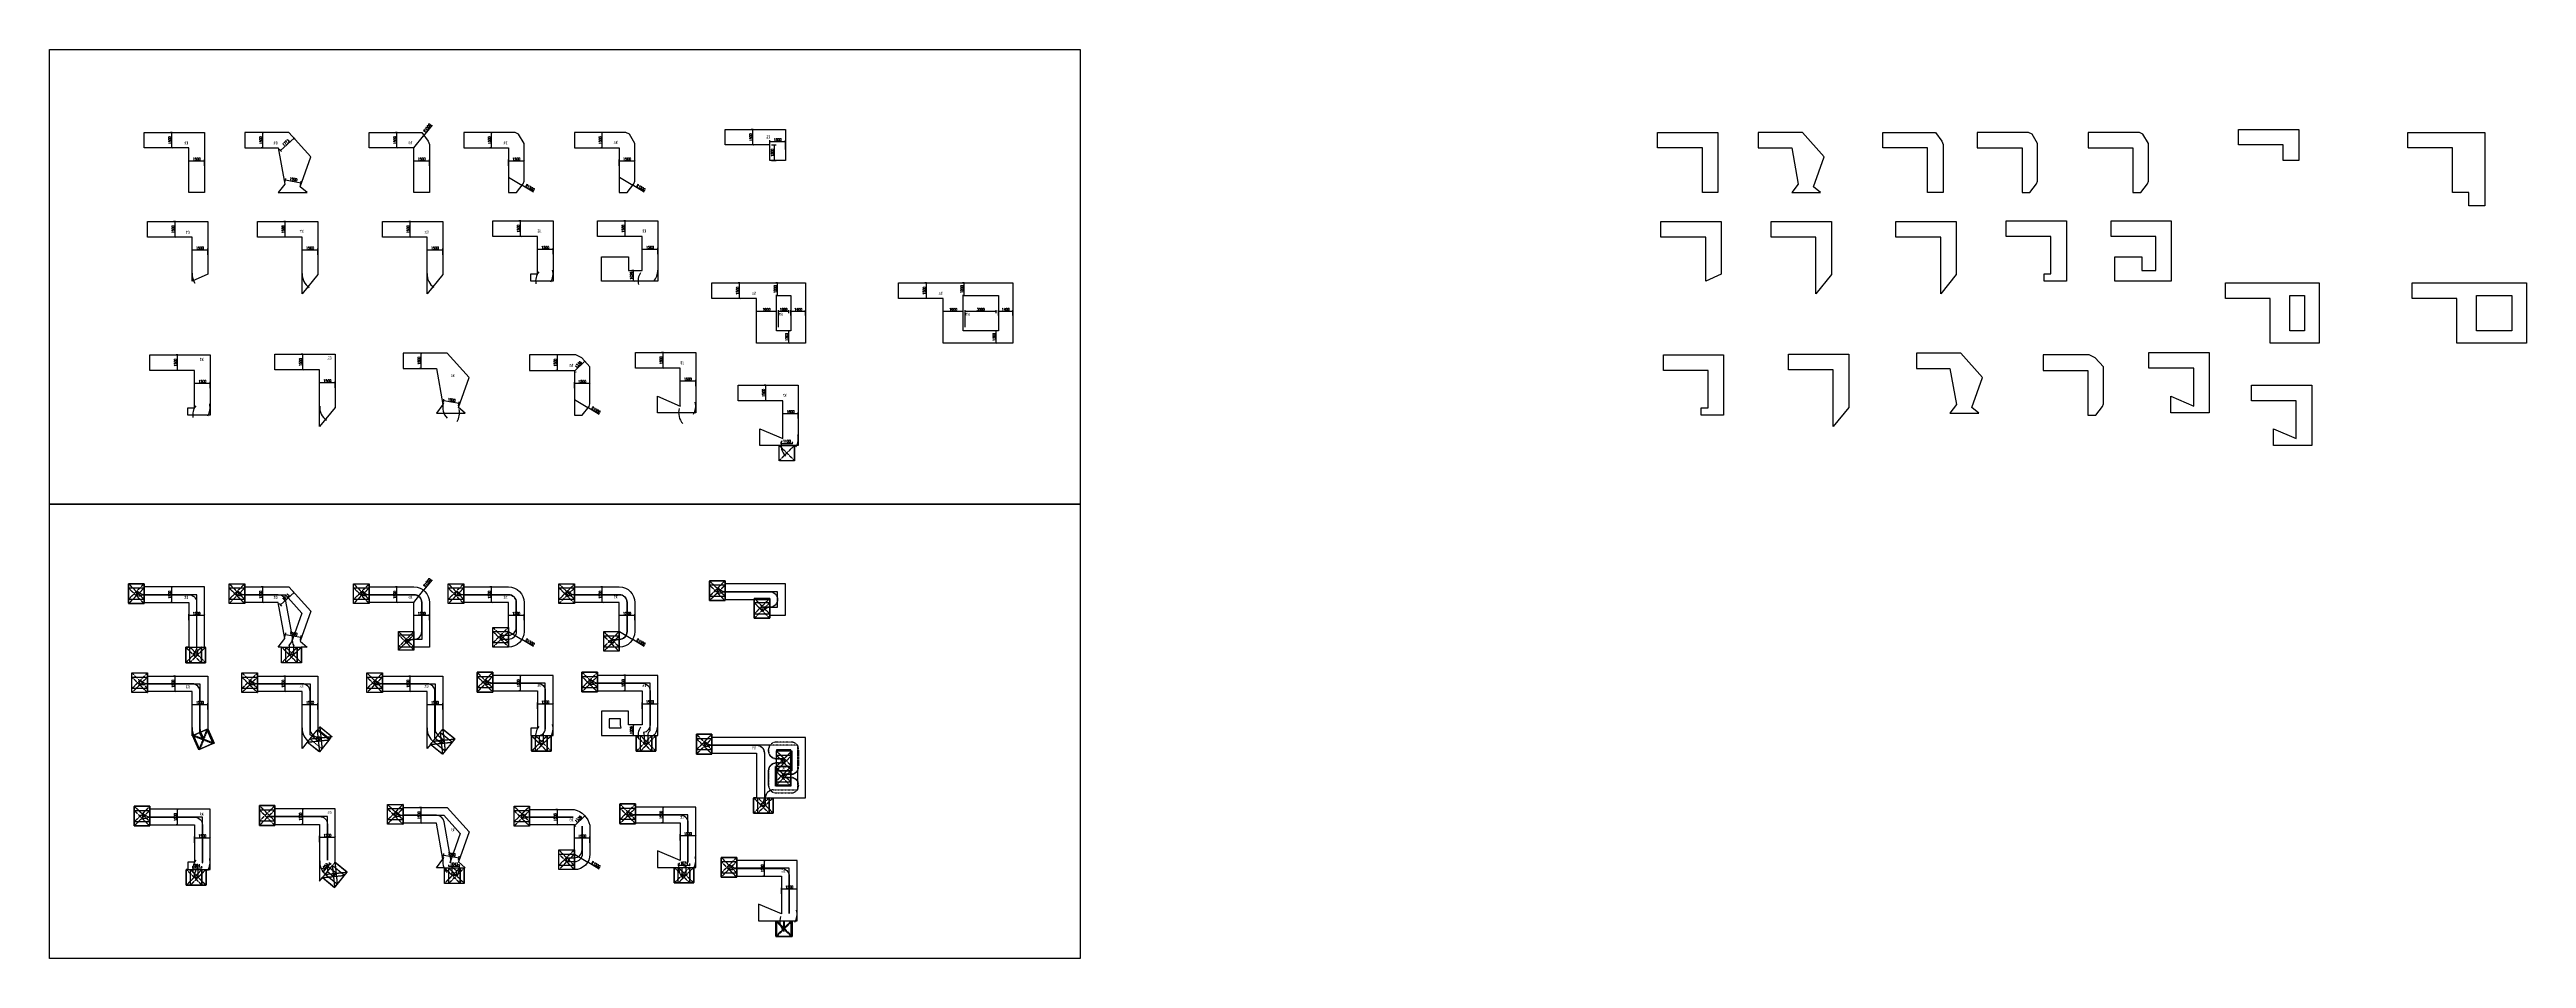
# Model space of a CAD drawing. Header units: millimetres. Extents: x -39580 to 198652, y -46837 to 40673.
import ezdxf

# ---------------------------------------------------------------- set-up
doc = ezdxf.new("R2010")
doc.units = ezdxf.units.MM
doc.header["$LTSCALE"] = 10
doc.header["$PDMODE"] = 35
doc.linetypes.add('HIDDEN', pattern=[0.375, 0.25, -0.125])
doc.layers.get('Defpoints').update_dxf_attribs({"color": 140})
for name, color, linetype in [('DOOR', 41, 'Continuous'), ('WALL', 7, 'Continuous'), ('图层1', 6, 'Continuous'), ('图层2', 1, 'Continuous'), ('图层3', 3, 'Continuous'), ('图层4', 8, 'Continuous')]:
    doc.layers.add(name, color=color, linetype=linetype)
doc.styles.add('Annotative', font='romans.shx', dxfattribs={"width": 0.75, "bigfont": 'gbcbig.shx'})
doc.styles.add('Arch-Dim', font='romans.shx', dxfattribs={"width": 0.75, "bigfont": 'gbcbig.shx'})
doc.dimstyles.new('Annotative', dxfattribs={"dimscale": 100, "dimtxt": 2.5, "dimasz": 1.5, "dimexe": 1.5, "dimexo": 1.5, "dimgap": 0.8, "dimtad": 1, "dimdec": 0, "dimzin": 3, "dimdsep": 46, "dimtxsty": 'Arch-Dim', "dimblk": 'ARCHTICK', "dimcen": 2.5, "dimazin": 2, "dimtfac": 0.75, "dimtdec": 0, "dimtix": 1, "dimtmove": 2, "dimatfit": 3, "dimfxl": 1, "dimtolj": 1, "dimtzin": 0, "dimarcsym": 0})

# ---------------------------------------------------------------- blocks, each defined once
blk = doc.blocks.new('_ArchTick')
at = {"color": 0, "linetype": 'ByBlock', "const_width": 0.15}
blk.add_lwpolyline([(-0.5, -0.5), (0.5, 0.5)], dxfattribs=at)
blk = doc.blocks.new('*D22')
at = {"color": 0, "lineweight": -2, "transparency": 16777216}
for p, q in [((-26179, 29475), (-26179, 30077)), ((-24679, 29927), (-26179, 29927)), ((-24679, 29475), (-24679, 30077))]:
    blk.add_line(p, q, dxfattribs=at)
at = {"layer": 'Defpoints', "color": 0, "transparency": 16777216}
for p in [(-26179, 29927), (-26179, 29325), (-24679, 29325)]:
    blk.add_point(p, dxfattribs=at)
at = {"color": 0, "lineweight": -2, "transparency": 16777216, "xscale": 150, "yscale": 150, "zscale": 150, "rotation": 180}
blk.add_blockref('_ArchTick', (-26179, 29927), dxfattribs=at)
at = {"color": 0, "lineweight": -2, "transparency": 16777216, "xscale": 150, "yscale": 150, "zscale": 150}
blk.add_blockref('_ArchTick', (-24679, 29927), dxfattribs=at)
at = {"color": 0, "transparency": 16777216, "insert": (-25429, 30132), "char_height": 250, "attachment_point": 5, "style": 'Arch-Dim'}
blk.add_mtext('\\A1;1500', dxfattribs=at)
blk = doc.blocks.new('*D23')
at = {"color": 0, "lineweight": -2, "transparency": 16777216}
for p, q in [((-27788, 32692), (-27961, 32692)), ((-27788, 31192), (-27961, 31192)), ((-27811, 31192), (-27811, 32692))]:
    blk.add_line(p, q, dxfattribs=at)
at = {"layer": 'Defpoints', "color": 0, "transparency": 16777216}
for p in [(-27811, 32692), (-27638, 32692), (-27638, 31192)]:
    blk.add_point(p, dxfattribs=at)
at = {"color": 0, "lineweight": -2, "transparency": 16777216, "xscale": 150, "yscale": 150, "zscale": 150}
for p, rotation in [((-27811, 32692), 90), ((-27811, 31192), 270)]:
    blk.add_blockref('_ArchTick', p, dxfattribs=dict(at, rotation=rotation))
at = {"color": 0, "transparency": 16777216, "insert": (-28016, 31942), "char_height": 250, "attachment_point": 5, "rotation": 90, "style": 'Arch-Dim'}
blk.add_mtext('\\A1;1500', dxfattribs=at)
blk = doc.blocks.new('*D7')
at = {"color": 0, "lineweight": -2, "transparency": 16777216}
for p, q in [((-4530, 29475), (-4530, 30077)), ((-3030, 29927), (-4530, 29927)), ((-3030, 29475), (-3030, 30077))]:
    blk.add_line(p, q, dxfattribs=at)
at = {"layer": 'Defpoints', "color": 0, "transparency": 16777216}
for p in [(-4530, 29927), (-4530, 29325), (-3030, 29325)]:
    blk.add_point(p, dxfattribs=at)
at = {"color": 0, "lineweight": -2, "transparency": 16777216, "xscale": 150, "yscale": 150, "zscale": 150, "rotation": 180}
blk.add_blockref('_ArchTick', (-4530, 29927), dxfattribs=at)
at = {"color": 0, "lineweight": -2, "transparency": 16777216, "xscale": 150, "yscale": 150, "zscale": 150}
blk.add_blockref('_ArchTick', (-3030, 29927), dxfattribs=at)
at = {"color": 0, "transparency": 16777216, "insert": (-3780, 30132), "char_height": 250, "attachment_point": 5, "style": 'Arch-Dim'}
blk.add_mtext('\\A1;1500', dxfattribs=at)
blk = doc.blocks.new('*D8')
at = {"color": 0, "lineweight": -2, "transparency": 16777216}
for p, q in [((-6139, 32692), (-6312, 32692)), ((-6139, 31192), (-6312, 31192)), ((-6162, 31192), (-6162, 32692))]:
    blk.add_line(p, q, dxfattribs=at)
at = {"layer": 'Defpoints', "color": 0, "transparency": 16777216}
for p in [(-6162, 32692), (-5989, 32692), (-5989, 31192)]:
    blk.add_point(p, dxfattribs=at)
at = {"color": 0, "lineweight": -2, "transparency": 16777216, "xscale": 150, "yscale": 150, "zscale": 150}
for p, rotation in [((-6162, 32692), 90), ((-6162, 31192), 270)]:
    blk.add_blockref('_ArchTick', p, dxfattribs=dict(at, rotation=rotation))
at = {"color": 0, "transparency": 16777216, "insert": (-6367, 31942), "char_height": 250, "attachment_point": 5, "rotation": 90, "style": 'Arch-Dim'}
blk.add_mtext('\\A1;1500', dxfattribs=at)
blk = doc.blocks.new('*D9')
at = {"color": 0, "lineweight": -2, "transparency": 16777216}
for p, q in [((15220, 29474), (15220, 30076)), ((16720, 29926), (15220, 29926)), ((16720, 29474), (16720, 30076))]:
    blk.add_line(p, q, dxfattribs=at)
at = {"layer": 'Defpoints', "color": 0, "transparency": 16777216}
for p in [(15220, 29926), (15220, 29324), (16720, 29324)]:
    blk.add_point(p, dxfattribs=at)
at = {"color": 0, "lineweight": -2, "transparency": 16777216, "xscale": 150, "yscale": 150, "zscale": 150, "rotation": 180}
blk.add_blockref('_ArchTick', (15220, 29926), dxfattribs=at)
at = {"color": 0, "lineweight": -2, "transparency": 16777216, "xscale": 150, "yscale": 150, "zscale": 150}
blk.add_blockref('_ArchTick', (16720, 29926), dxfattribs=at)
at = {"color": 0, "transparency": 16777216, "insert": (15970, 30131), "char_height": 250, "attachment_point": 5, "style": 'Arch-Dim'}
blk.add_mtext('\\A1;1500', dxfattribs=at)
blk = doc.blocks.new('*D10')
at = {"color": 0, "lineweight": -2, "transparency": 16777216}
for p, q in [((13611, 32691), (13438, 32691)), ((13611, 31191), (13438, 31191)), ((13588, 31191), (13588, 32691))]:
    blk.add_line(p, q, dxfattribs=at)
at = {"layer": 'Defpoints', "color": 0, "transparency": 16777216}
for p in [(13588, 32691), (13761, 32691), (13761, 31191)]:
    blk.add_point(p, dxfattribs=at)
at = {"color": 0, "lineweight": -2, "transparency": 16777216, "xscale": 150, "yscale": 150, "zscale": 150}
for p, rotation in [((13588, 32691), 90), ((13588, 31191), 270)]:
    blk.add_blockref('_ArchTick', p, dxfattribs=dict(at, rotation=rotation))
at = {"color": 0, "transparency": 16777216, "insert": (13383, 31941), "char_height": 250, "attachment_point": 5, "rotation": 90, "style": 'Arch-Dim'}
blk.add_mtext('\\A1;1500', dxfattribs=at)
blk = doc.blocks.new('*D11')
at = {"color": 0, "lineweight": -2, "transparency": 16777216}
for p, q in [((4564, 29475), (4564, 30077)), ((6064, 29927), (4564, 29927)), ((6064, 29475), (6064, 30077))]:
    blk.add_line(p, q, dxfattribs=at)
at = {"layer": 'Defpoints', "color": 0, "transparency": 16777216}
for p in [(4564, 29927), (4564, 29325), (6064, 29325)]:
    blk.add_point(p, dxfattribs=at)
at = {"color": 0, "lineweight": -2, "transparency": 16777216, "xscale": 150, "yscale": 150, "zscale": 150, "rotation": 180}
blk.add_blockref('_ArchTick', (4564, 29927), dxfattribs=at)
at = {"color": 0, "lineweight": -2, "transparency": 16777216, "xscale": 150, "yscale": 150, "zscale": 150}
blk.add_blockref('_ArchTick', (6064, 29927), dxfattribs=at)
at = {"color": 0, "transparency": 16777216, "insert": (5314, 30132), "char_height": 250, "attachment_point": 5, "style": 'Arch-Dim'}
blk.add_mtext('\\A1;1500', dxfattribs=at)
blk = doc.blocks.new('*D12')
at = {"color": 0, "lineweight": -2, "transparency": 16777216}
for p, q in [((2955, 32692), (2782, 32692)), ((2955, 31192), (2782, 31192)), ((2932, 31192), (2932, 32692))]:
    blk.add_line(p, q, dxfattribs=at)
at = {"layer": 'Defpoints', "color": 0, "transparency": 16777216}
for p in [(2932, 32692), (3105, 32692), (3105, 31192)]:
    blk.add_point(p, dxfattribs=at)
at = {"color": 0, "lineweight": -2, "transparency": 16777216, "xscale": 150, "yscale": 150, "zscale": 150}
for p, rotation in [((2932, 32692), 90), ((2932, 31192), 270)]:
    blk.add_blockref('_ArchTick', p, dxfattribs=dict(at, rotation=rotation))
at = {"color": 0, "transparency": 16777216, "insert": (2727, 31942), "char_height": 250, "attachment_point": 5, "rotation": 90, "style": 'Arch-Dim'}
blk.add_mtext('\\A1;1500', dxfattribs=at)
blk = doc.blocks.new('*D13')
at = {"color": 0, "lineweight": -2, "transparency": 16777216}
for p, q in [((-25860, 20897), (-25860, 21499)), ((-24360, 20897), (-24360, 21499)), ((-24360, 21349), (-25860, 21349))]:
    blk.add_line(p, q, dxfattribs=at)
at = {"layer": 'Defpoints', "color": 0, "transparency": 16777216}
for p in [(-25860, 21349), (-25860, 20747), (-24360, 20747)]:
    blk.add_point(p, dxfattribs=at)
at = {"color": 0, "lineweight": -2, "transparency": 16777216, "xscale": 150, "yscale": 150, "zscale": 150, "rotation": 180}
blk.add_blockref('_ArchTick', (-25860, 21349), dxfattribs=at)
at = {"color": 0, "lineweight": -2, "transparency": 16777216, "xscale": 150, "yscale": 150, "zscale": 150}
blk.add_blockref('_ArchTick', (-24360, 21349), dxfattribs=at)
at = {"color": 0, "transparency": 16777216, "insert": (-25110, 21554), "char_height": 250, "attachment_point": 5, "style": 'Arch-Dim'}
blk.add_mtext('\\A1;1500', dxfattribs=at)
blk = doc.blocks.new('*D14')
at = {"color": 0, "lineweight": -2, "transparency": 16777216}
for p, q in [((-27469, 24114), (-27642, 24114)), ((-27492, 22614), (-27492, 24114)), ((-27469, 22614), (-27642, 22614))]:
    blk.add_line(p, q, dxfattribs=at)
at = {"layer": 'Defpoints', "color": 0, "transparency": 16777216}
for p in [(-27492, 24114), (-27319, 24114), (-27319, 22614)]:
    blk.add_point(p, dxfattribs=at)
at = {"color": 0, "lineweight": -2, "transparency": 16777216, "xscale": 150, "yscale": 150, "zscale": 150}
for p, rotation in [((-27492, 24114), 90), ((-27492, 22614), 270)]:
    blk.add_blockref('_ArchTick', p, dxfattribs=dict(at, rotation=rotation))
at = {"color": 0, "transparency": 16777216, "insert": (-27697, 23364), "char_height": 250, "attachment_point": 5, "rotation": 90, "style": 'Arch-Dim'}
blk.add_mtext('\\A1;1500', dxfattribs=at)
blk = doc.blocks.new('*D15')
at = {"color": 0, "lineweight": -2, "transparency": 16777216}
for p, q in [((-15272, 20897), (-15272, 21499)), ((-13772, 20897), (-13772, 21499)), ((-13772, 21349), (-15272, 21349))]:
    blk.add_line(p, q, dxfattribs=at)
at = {"layer": 'Defpoints', "color": 0, "transparency": 16777216}
for p in [(-15272, 21349), (-15272, 20747), (-13772, 20747)]:
    blk.add_point(p, dxfattribs=at)
at = {"color": 0, "lineweight": -2, "transparency": 16777216, "xscale": 150, "yscale": 150, "zscale": 150, "rotation": 180}
blk.add_blockref('_ArchTick', (-15272, 21349), dxfattribs=at)
at = {"color": 0, "lineweight": -2, "transparency": 16777216, "xscale": 150, "yscale": 150, "zscale": 150}
blk.add_blockref('_ArchTick', (-13772, 21349), dxfattribs=at)
at = {"color": 0, "transparency": 16777216, "insert": (-14522, 21554), "char_height": 250, "attachment_point": 5, "style": 'Arch-Dim'}
blk.add_mtext('\\A1;1500', dxfattribs=at)
blk = doc.blocks.new('*D16')
at = {"color": 0, "lineweight": -2, "transparency": 16777216}
for p, q in [((-16881, 24114), (-17054, 24114)), ((-16904, 22614), (-16904, 24114)), ((-16881, 22614), (-17054, 22614))]:
    blk.add_line(p, q, dxfattribs=at)
at = {"layer": 'Defpoints', "color": 0, "transparency": 16777216}
for p in [(-16904, 24114), (-16731, 24114), (-16731, 22614)]:
    blk.add_point(p, dxfattribs=at)
at = {"color": 0, "lineweight": -2, "transparency": 16777216, "xscale": 150, "yscale": 150, "zscale": 150}
for p, rotation in [((-16904, 24114), 90), ((-16904, 22614), 270)]:
    blk.add_blockref('_ArchTick', p, dxfattribs=dict(at, rotation=rotation))
at = {"color": 0, "transparency": 16777216, "insert": (-17109, 23364), "char_height": 250, "attachment_point": 5, "rotation": 90, "style": 'Arch-Dim'}
blk.add_mtext('\\A1;1500', dxfattribs=at)
blk = doc.blocks.new('*D24')
at = {"color": 0, "lineweight": -2, "transparency": 16777216}
for p, q in [((-3256, 20897), (-3256, 21499)), ((-1756, 20897), (-1756, 21499)), ((-1756, 21349), (-3256, 21349))]:
    blk.add_line(p, q, dxfattribs=at)
at = {"layer": 'Defpoints', "color": 0, "transparency": 16777216}
for p in [(-3256, 21349), (-3256, 20747), (-1756, 20747)]:
    blk.add_point(p, dxfattribs=at)
at = {"color": 0, "lineweight": -2, "transparency": 16777216, "xscale": 150, "yscale": 150, "zscale": 150, "rotation": 180}
blk.add_blockref('_ArchTick', (-3256, 21349), dxfattribs=at)
at = {"color": 0, "lineweight": -2, "transparency": 16777216, "xscale": 150, "yscale": 150, "zscale": 150}
blk.add_blockref('_ArchTick', (-1756, 21349), dxfattribs=at)
at = {"color": 0, "transparency": 16777216, "insert": (-2506, 21554), "char_height": 250, "attachment_point": 5, "style": 'Arch-Dim'}
blk.add_mtext('\\A1;1500', dxfattribs=at)
blk = doc.blocks.new('*D25')
at = {"color": 0, "lineweight": -2, "transparency": 16777216}
for p, q in [((-4865, 24114), (-5038, 24114)), ((-4888, 22614), (-4888, 24114)), ((-4865, 22614), (-5038, 22614))]:
    blk.add_line(p, q, dxfattribs=at)
at = {"layer": 'Defpoints', "color": 0, "transparency": 16777216}
for p in [(-4888, 24114), (-4715, 24114), (-4715, 22614)]:
    blk.add_point(p, dxfattribs=at)
at = {"color": 0, "lineweight": -2, "transparency": 16777216, "xscale": 150, "yscale": 150, "zscale": 150}
for p, rotation in [((-4888, 24114), 90), ((-4888, 22614), 270)]:
    blk.add_blockref('_ArchTick', p, dxfattribs=dict(at, rotation=rotation))
at = {"color": 0, "transparency": 16777216, "insert": (-5093, 23364), "char_height": 250, "attachment_point": 5, "rotation": 90, "style": 'Arch-Dim'}
blk.add_mtext('\\A1;1500', dxfattribs=at)
blk = doc.blocks.new('*D26')
at = {"color": 0, "lineweight": -2, "transparency": 16777216}
for p, q in [((-13600, 8116), (-13600, 8718)), ((-12100, 8568), (-13600, 8568)), ((-12100, 8116), (-12100, 8718))]:
    blk.add_line(p, q, dxfattribs=at)
at = {"layer": 'Defpoints', "color": 0, "transparency": 16777216}
for p in [(-13600, 8568), (-13600, 7966), (-12100, 7966)]:
    blk.add_point(p, dxfattribs=at)
at = {"color": 0, "lineweight": -2, "transparency": 16777216, "xscale": 150, "yscale": 150, "zscale": 150, "rotation": 180}
blk.add_blockref('_ArchTick', (-13600, 8568), dxfattribs=at)
at = {"color": 0, "lineweight": -2, "transparency": 16777216, "xscale": 150, "yscale": 150, "zscale": 150}
blk.add_blockref('_ArchTick', (-12100, 8568), dxfattribs=at)
at = {"color": 0, "transparency": 16777216, "insert": (-12850, 8773), "char_height": 250, "attachment_point": 5, "style": 'Arch-Dim'}
blk.add_mtext('\\A1;1500', dxfattribs=at)
blk = doc.blocks.new('*D27')
at = {"color": 0, "lineweight": -2, "transparency": 16777216}
for p, q in [((-15209, 11333), (-15382, 11333)), ((-15209, 9833), (-15382, 9833)), ((-15232, 9833), (-15232, 11333))]:
    blk.add_line(p, q, dxfattribs=at)
at = {"layer": 'Defpoints', "color": 0, "transparency": 16777216}
for p in [(-15232, 11333), (-15059, 11333), (-15059, 9833)]:
    blk.add_point(p, dxfattribs=at)
at = {"color": 0, "lineweight": -2, "transparency": 16777216, "xscale": 150, "yscale": 150, "zscale": 150}
for p, rotation in [((-15232, 11333), 90), ((-15232, 9833), 270)]:
    blk.add_blockref('_ArchTick', p, dxfattribs=dict(at, rotation=rotation))
at = {"color": 0, "transparency": 16777216, "insert": (-15437, 10583), "char_height": 250, "attachment_point": 5, "rotation": 90, "style": 'Arch-Dim'}
blk.add_mtext('\\A1;1500', dxfattribs=at)
blk = doc.blocks.new('*D28')
at = {"color": 0, "lineweight": -2, "transparency": 16777216}
for p, q in [((-16935, 27869), (-16867, 28258)), ((-16893, 28110), (-15416, 27851)), ((-15458, 27610), (-15390, 27999))]:
    blk.add_line(p, q, dxfattribs=at)
at = {"layer": 'Defpoints', "color": 0, "transparency": 16777216}
for p in [(-16961, 27722), (-15484, 27462), (-15416, 27851)]:
    blk.add_point(p, dxfattribs=at)
at = {"color": 0, "lineweight": -2, "transparency": 16777216, "xscale": 150, "yscale": 150, "zscale": 150}
for p, rotation in [((-16893, 28110), 170.0445461159565), ((-15416, 27851), 350.0445461159565)]:
    blk.add_blockref('_ArchTick', p, dxfattribs=dict(at, rotation=rotation))
at = {"color": 0, "transparency": 16777216, "insert": (-16119, 28183), "char_height": 250, "attachment_point": 5, "rotation": 350.04455, "style": 'Arch-Dim'}
blk.add_mtext('\\A1;1500', dxfattribs=at)
blk = doc.blocks.new('*D29')
at = {"color": 0, "lineweight": -2, "transparency": 16777216}
for p, q in [((-19040, 32692), (-19213, 32692)), ((-19040, 31192), (-19213, 31192)), ((-19063, 31192), (-19063, 32692))]:
    blk.add_line(p, q, dxfattribs=at)
at = {"layer": 'Defpoints', "color": 0, "transparency": 16777216}
for p in [(-19063, 32692), (-18890, 32692), (-18890, 31192)]:
    blk.add_point(p, dxfattribs=at)
at = {"color": 0, "lineweight": -2, "transparency": 16777216, "xscale": 150, "yscale": 150, "zscale": 150}
for p, rotation in [((-19063, 32692), 90), ((-19063, 31192), 270)]:
    blk.add_blockref('_ArchTick', p, dxfattribs=dict(at, rotation=rotation))
at = {"color": 0, "transparency": 16777216, "insert": (-19268, 31942), "char_height": 250, "attachment_point": 5, "rotation": 90, "style": 'Arch-Dim'}
blk.add_mtext('\\A1;1500', dxfattribs=at)
blk = doc.blocks.new('*D30')
at = {"color": 0, "lineweight": -2, "transparency": 16777216}
for p, q in [((-25632, 8062), (-25632, 8664)), ((-24132, 8514), (-25632, 8514)), ((-24132, 8062), (-24132, 8664))]:
    blk.add_line(p, q, dxfattribs=at)
at = {"layer": 'Defpoints', "color": 0, "transparency": 16777216}
for p in [(-25632, 8514), (-25632, 7912), (-24132, 7912)]:
    blk.add_point(p, dxfattribs=at)
at = {"color": 0, "lineweight": -2, "transparency": 16777216, "xscale": 150, "yscale": 150, "zscale": 150, "rotation": 180}
blk.add_blockref('_ArchTick', (-25632, 8514), dxfattribs=at)
at = {"color": 0, "lineweight": -2, "transparency": 16777216, "xscale": 150, "yscale": 150, "zscale": 150}
blk.add_blockref('_ArchTick', (-24132, 8514), dxfattribs=at)
at = {"color": 0, "transparency": 16777216, "insert": (-24882, 8719), "char_height": 250, "attachment_point": 5, "style": 'Arch-Dim'}
blk.add_mtext('\\A1;1500', dxfattribs=at)
blk = doc.blocks.new('*D31')
at = {"color": 0, "lineweight": -2, "transparency": 16777216}
for p, q in [((-27241, 11279), (-27414, 11279)), ((-27241, 9779), (-27414, 9779)), ((-27264, 9779), (-27264, 11279))]:
    blk.add_line(p, q, dxfattribs=at)
at = {"layer": 'Defpoints', "color": 0, "transparency": 16777216}
for p in [(-27264, 11279), (-27091, 11279), (-27091, 9779)]:
    blk.add_point(p, dxfattribs=at)
at = {"color": 0, "lineweight": -2, "transparency": 16777216, "xscale": 150, "yscale": 150, "zscale": 150}
for p, rotation in [((-27264, 11279), 90), ((-27264, 9779), 270)]:
    blk.add_blockref('_ArchTick', p, dxfattribs=dict(at, rotation=rotation))
at = {"color": 0, "transparency": 16777216, "insert": (-27469, 10529), "char_height": 250, "attachment_point": 5, "rotation": 90, "style": 'Arch-Dim'}
blk.add_mtext('\\A1;1500', dxfattribs=at)
blk = doc.blocks.new('*D32')
at = {"color": 0, "lineweight": -2, "transparency": 16777216}
for p, q in [((-1713, 6630), (-1644, 7019)), ((-1670, 6871), (-193, 6612)), ((-235, 6371), (-167, 6759))]:
    blk.add_line(p, q, dxfattribs=at)
at = {"layer": 'Defpoints', "color": 0, "transparency": 16777216}
for p in [(-1739, 6482), (-261, 6223), (-193, 6612)]:
    blk.add_point(p, dxfattribs=at)
at = {"color": 0, "lineweight": -2, "transparency": 16777216, "xscale": 150, "yscale": 150, "zscale": 150}
for p, rotation in [((-1670, 6871), 170.0445461159564), ((-193, 6612), 350.0445461159563)]:
    blk.add_blockref('_ArchTick', p, dxfattribs=dict(at, rotation=rotation))
at = {"color": 0, "transparency": 16777216, "insert": (-896, 6943), "char_height": 250, "attachment_point": 5, "rotation": 350.04455, "style": 'Arch-Dim'}
blk.add_mtext('\\A1;1500', dxfattribs=at)
blk = doc.blocks.new('*D33')
at = {"color": 0, "lineweight": -2, "transparency": 16777216}
for p, q in [((-3817, 11453), (-3990, 11453)), ((-3817, 9953), (-3990, 9953)), ((-3840, 9953), (-3840, 11453))]:
    blk.add_line(p, q, dxfattribs=at)
at = {"layer": 'Defpoints', "color": 0, "transparency": 16777216}
for p in [(-3840, 11453), (-3667, 11453), (-3667, 9953)]:
    blk.add_point(p, dxfattribs=at)
at = {"color": 0, "lineweight": -2, "transparency": 16777216, "xscale": 150, "yscale": 150, "zscale": 150}
for p, rotation in [((-3840, 11453), 90), ((-3840, 9953), 270)]:
    blk.add_blockref('_ArchTick', p, dxfattribs=dict(at, rotation=rotation))
at = {"color": 0, "transparency": 16777216, "insert": (-4045, 10703), "char_height": 250, "attachment_point": 5, "rotation": 90, "style": 'Arch-Dim'}
blk.add_mtext('\\A1;1500', dxfattribs=at)
blk = doc.blocks.new('*D17')
at = {"color": 0, "lineweight": -2, "transparency": 16777216}
for p, q in [((7353, 20956), (7353, 21558)), ((8853, 20956), (8853, 21558)), ((8853, 21408), (7353, 21408))]:
    blk.add_line(p, q, dxfattribs=at)
at = {"layer": 'Defpoints', "color": 0, "transparency": 16777216}
for p in [(7353, 21408), (7353, 20806), (8853, 20806)]:
    blk.add_point(p, dxfattribs=at)
at = {"color": 0, "lineweight": -2, "transparency": 16777216, "xscale": 150, "yscale": 150, "zscale": 150, "rotation": 180}
blk.add_blockref('_ArchTick', (7353, 21408), dxfattribs=at)
at = {"color": 0, "lineweight": -2, "transparency": 16777216, "xscale": 150, "yscale": 150, "zscale": 150}
blk.add_blockref('_ArchTick', (8853, 21408), dxfattribs=at)
at = {"color": 0, "transparency": 16777216, "insert": (8103, 21613), "char_height": 250, "attachment_point": 5, "style": 'Arch-Dim'}
blk.add_mtext('\\A1;1500', dxfattribs=at)
blk = doc.blocks.new('*D18')
at = {"color": 0, "lineweight": -2, "transparency": 16777216}
for p, q in [((5744, 24173), (5571, 24173)), ((5721, 22673), (5721, 24173)), ((5744, 22673), (5571, 22673))]:
    blk.add_line(p, q, dxfattribs=at)
at = {"layer": 'Defpoints', "color": 0, "transparency": 16777216}
for p in [(5721, 24173), (5894, 24173), (5894, 22673)]:
    blk.add_point(p, dxfattribs=at)
at = {"color": 0, "lineweight": -2, "transparency": 16777216, "xscale": 150, "yscale": 150, "zscale": 150}
for p, rotation in [((5721, 24173), 90), ((5721, 22673), 270)]:
    blk.add_blockref('_ArchTick', p, dxfattribs=dict(at, rotation=rotation))
at = {"color": 0, "transparency": 16777216, "insert": (5516, 23423), "char_height": 250, "attachment_point": 5, "rotation": 90, "style": 'Arch-Dim'}
blk.add_mtext('\\A1;1500', dxfattribs=at)
blk = doc.blocks.new('*D19')
at = {"color": 0, "lineweight": -2, "transparency": 16777216}
for p, q in [((10898, 8055), (10898, 8657)), ((12398, 8507), (10898, 8507)), ((12398, 8055), (12398, 8657))]:
    blk.add_line(p, q, dxfattribs=at)
at = {"layer": 'Defpoints', "color": 0, "transparency": 16777216}
for p in [(10898, 8507), (10898, 7905), (12398, 7905)]:
    blk.add_point(p, dxfattribs=at)
at = {"color": 0, "lineweight": -2, "transparency": 16777216, "xscale": 150, "yscale": 150, "zscale": 150, "rotation": 180}
blk.add_blockref('_ArchTick', (10898, 8507), dxfattribs=at)
at = {"color": 0, "lineweight": -2, "transparency": 16777216, "xscale": 150, "yscale": 150, "zscale": 150}
blk.add_blockref('_ArchTick', (12398, 8507), dxfattribs=at)
at = {"color": 0, "transparency": 16777216, "insert": (11648, 8712), "char_height": 250, "attachment_point": 5, "style": 'Arch-Dim'}
blk.add_mtext('\\A1;1500', dxfattribs=at)
blk = doc.blocks.new('*D20')
at = {"color": 0, "lineweight": -2, "transparency": 16777216}
for p, q in [((9289, 11272), (9116, 11272)), ((9289, 9772), (9116, 9772)), ((9266, 9772), (9266, 11272))]:
    blk.add_line(p, q, dxfattribs=at)
at = {"layer": 'Defpoints', "color": 0, "transparency": 16777216}
for p in [(9266, 11272), (9439, 11272), (9439, 9772)]:
    blk.add_point(p, dxfattribs=at)
at = {"color": 0, "lineweight": -2, "transparency": 16777216, "xscale": 150, "yscale": 150, "zscale": 150}
for p, rotation in [((9266, 11272), 90), ((9266, 9772), 270)]:
    blk.add_blockref('_ArchTick', p, dxfattribs=dict(at, rotation=rotation))
at = {"color": 0, "transparency": 16777216, "insert": (9061, 10522), "char_height": 250, "attachment_point": 5, "rotation": 90, "style": 'Arch-Dim'}
blk.add_mtext('\\A1;1500', dxfattribs=at)
blk = doc.blocks.new('*D21')
at = {"color": 0, "lineweight": -2, "transparency": 16777216}
for p, q in [((10948, 9722), (11892, 10666)), ((11004, 9666), (11054, 9616)), ((11948, 10610), (11999, 10560))]:
    blk.add_line(p, q, dxfattribs=at)
at = {"layer": 'Defpoints', "color": 0, "transparency": 16777216}
for p in [(10898, 9772), (11842, 10716), (11892, 10666)]:
    blk.add_point(p, dxfattribs=at)
at = {"color": 0, "lineweight": -2, "transparency": 16777216, "xscale": 150, "yscale": 150, "zscale": 150}
for p, rotation in [((10948, 9722), 225.0002436588269), ((11892, 10666), 45.00024365882697)]:
    blk.add_blockref('_ArchTick', p, dxfattribs=dict(at, rotation=rotation))
at = {"color": 0, "transparency": 16777216, "insert": (11275, 10339), "char_height": 250, "attachment_point": 5, "rotation": 45.00024, "style": 'Arch-Dim'}
blk.add_mtext('\\A1;1336', dxfattribs=at)
blk = doc.blocks.new('*D34')
at = {"color": 0, "lineweight": -2, "transparency": 16777216}
for p, q in [((21076, 8276), (21076, 8878)), ((22576, 8728), (21076, 8728)), ((22576, 8276), (22576, 8878))]:
    blk.add_line(p, q, dxfattribs=at)
at = {"layer": 'Defpoints', "color": 0, "transparency": 16777216}
for p in [(21076, 8728), (21076, 8126), (22576, 8126)]:
    blk.add_point(p, dxfattribs=at)
at = {"color": 0, "lineweight": -2, "transparency": 16777216, "xscale": 150, "yscale": 150, "zscale": 150, "rotation": 180}
blk.add_blockref('_ArchTick', (21076, 8728), dxfattribs=at)
at = {"color": 0, "lineweight": -2, "transparency": 16777216, "xscale": 150, "yscale": 150, "zscale": 150}
blk.add_blockref('_ArchTick', (22576, 8728), dxfattribs=at)
at = {"color": 0, "transparency": 16777216, "insert": (21826, 8933), "char_height": 250, "attachment_point": 5, "style": 'Arch-Dim'}
blk.add_mtext('\\A1;1500', dxfattribs=at)
blk = doc.blocks.new('*D35')
at = {"color": 0, "lineweight": -2, "transparency": 16777216}
for p, q in [((19467, 11493), (19294, 11493)), ((19467, 9993), (19294, 9993)), ((19444, 9993), (19444, 11493))]:
    blk.add_line(p, q, dxfattribs=at)
at = {"layer": 'Defpoints', "color": 0, "transparency": 16777216}
for p in [(19444, 11493), (19617, 11493), (19617, 9993)]:
    blk.add_point(p, dxfattribs=at)
at = {"color": 0, "lineweight": -2, "transparency": 16777216, "xscale": 150, "yscale": 150, "zscale": 150}
for p, rotation in [((19444, 11493), 90), ((19444, 9993), 270)]:
    blk.add_blockref('_ArchTick', p, dxfattribs=dict(at, rotation=rotation))
at = {"color": 0, "transparency": 16777216, "insert": (19239, 10743), "char_height": 250, "attachment_point": 5, "rotation": 90, "style": 'Arch-Dim'}
blk.add_mtext('\\A1;1500', dxfattribs=at)
blk = doc.blocks.new('*D36')
at = {"color": 0, "lineweight": -2, "transparency": 16777216}
for p, q in [((17427, 20962), (17427, 21564)), ((18927, 20962), (18927, 21564)), ((18927, 21414), (17427, 21414))]:
    blk.add_line(p, q, dxfattribs=at)
at = {"layer": 'Defpoints', "color": 0, "transparency": 16777216}
for p in [(17427, 21414), (17427, 20812), (18927, 20812)]:
    blk.add_point(p, dxfattribs=at)
at = {"color": 0, "lineweight": -2, "transparency": 16777216, "xscale": 150, "yscale": 150, "zscale": 150, "rotation": 180}
blk.add_blockref('_ArchTick', (17427, 21414), dxfattribs=at)
at = {"color": 0, "lineweight": -2, "transparency": 16777216, "xscale": 150, "yscale": 150, "zscale": 150}
blk.add_blockref('_ArchTick', (18927, 21414), dxfattribs=at)
at = {"color": 0, "transparency": 16777216, "insert": (18177, 21619), "char_height": 250, "attachment_point": 5, "style": 'Arch-Dim'}
blk.add_mtext('\\A1;1500', dxfattribs=at)
blk = doc.blocks.new('*D37')
at = {"color": 0, "lineweight": -2, "transparency": 16777216}
for p, q in [((15818, 24179), (15645, 24179)), ((15795, 22679), (15795, 24179)), ((15818, 22679), (15645, 22679))]:
    blk.add_line(p, q, dxfattribs=at)
at = {"layer": 'Defpoints', "color": 0, "transparency": 16777216}
for p in [(15795, 24179), (15968, 24179), (15968, 22679)]:
    blk.add_point(p, dxfattribs=at)
at = {"color": 0, "lineweight": -2, "transparency": 16777216, "xscale": 150, "yscale": 150, "zscale": 150}
for p, rotation in [((15795, 24179), 90), ((15795, 22679), 270)]:
    blk.add_blockref('_ArchTick', p, dxfattribs=dict(at, rotation=rotation))
at = {"color": 0, "transparency": 16777216, "insert": (15590, 23429), "char_height": 250, "attachment_point": 5, "rotation": 90, "style": 'Arch-Dim'}
blk.add_mtext('\\A1;1500', dxfattribs=at)
blk = doc.blocks.new('*D38')
at = {"color": 0, "lineweight": -2, "transparency": 16777216}
for p, q in [((-17487, 31080), (-17278, 30847)), ((-17378, 30959), (-16056, 32140)), ((-16165, 32261), (-15956, 32028))]:
    blk.add_line(p, q, dxfattribs=at)
at = {"layer": 'Defpoints', "color": 0, "transparency": 16777216}
for p in [(-17587, 31192), (-16265, 32373), (-16056, 32140)]:
    blk.add_point(p, dxfattribs=at)
at = {"color": 0, "lineweight": -2, "transparency": 16777216, "xscale": 150, "yscale": 150, "zscale": 150}
for p, rotation in [((-17378, 30959), 221.7716382515748), ((-16056, 32140), 41.77163825157484)]:
    blk.add_blockref('_ArchTick', p, dxfattribs=dict(at, rotation=rotation))
at = {"color": 0, "transparency": 16777216, "insert": (-16854, 31702), "char_height": 250, "attachment_point": 5, "rotation": 41.77164, "style": 'Arch-Dim'}
blk.add_mtext('\\A1;1773', dxfattribs=at)
blk = doc.blocks.new('*D39')
at = {"color": 0, "lineweight": -2, "transparency": 16777216}
for p in [(-2787, 33382), (-4530, 31192)]:
    blk.add_line(p, (-3596, 32366), dxfattribs=at)
at = {"layer": 'Defpoints', "color": 0, "transparency": 16777216}
for p in [(-4530, 31192), (-3596, 32366)]:
    blk.add_point(p, dxfattribs=at)
at = {"color": 0, "lineweight": -2, "transparency": 16777216, "xscale": 150, "yscale": 150, "zscale": 150, "rotation": 231.4679126425082}
blk.add_blockref('_ArchTick', (-3596, 32366), dxfattribs=at)
at = {"color": 0, "transparency": 16777216, "insert": (-3258, 33119), "char_height": 250, "attachment_point": 5, "rotation": 51.46791, "style": 'Arch-Dim'}
blk.add_mtext('\\A1;R1500', dxfattribs=at)
blk = doc.blocks.new('*D40')
at = {"color": 0, "lineweight": -2, "transparency": 16777216}
for p in [(4564, 28392), (6962, 26948)]:
    blk.add_line(p, (5849, 27618), dxfattribs=at)
at = {"layer": 'Defpoints', "color": 0, "transparency": 16777216}
for p in [(4564, 28392), (5849, 27618)]:
    blk.add_point(p, dxfattribs=at)
at = {"color": 0, "lineweight": -2, "transparency": 16777216, "xscale": 150, "yscale": 150, "zscale": 150, "rotation": 148.9387344755185}
blk.add_blockref('_ArchTick', (5849, 27618), dxfattribs=at)
at = {"color": 0, "transparency": 16777216, "insert": (6640, 27381), "char_height": 250, "attachment_point": 5, "rotation": 328.93873, "style": 'Arch-Dim'}
blk.add_mtext('\\A1;R1500', dxfattribs=at)
blk = doc.blocks.new('*D41')
at = {"color": 0, "lineweight": -2, "transparency": 16777216}
for p in [(15226, 28391), (17623, 26947)]:
    blk.add_line(p, (16510, 27617), dxfattribs=at)
at = {"layer": 'Defpoints', "color": 0, "transparency": 16777216}
for p in [(15226, 28391), (16510, 27617)]:
    blk.add_point(p, dxfattribs=at)
at = {"color": 0, "lineweight": -2, "transparency": 16777216, "xscale": 150, "yscale": 150, "zscale": 150, "rotation": 148.9387344755186}
blk.add_blockref('_ArchTick', (16510, 27617), dxfattribs=at)
at = {"color": 0, "transparency": 16777216, "insert": (17301, 27380), "char_height": 250, "attachment_point": 5, "rotation": 328.93873, "style": 'Arch-Dim'}
blk.add_mtext('\\A1;R1500', dxfattribs=at)
blk = doc.blocks.new('*D42')
at = {"color": 0, "lineweight": -2, "transparency": 16777216}
for p, q in [((16614, 19405), (16441, 19405)), ((16591, 18379), (16591, 19405)), ((16614, 18379), (16441, 18379))]:
    blk.add_line(p, q, dxfattribs=at)
at = {"layer": 'Defpoints', "color": 0, "transparency": 16777216}
for p in [(16591, 19405), (16764, 19405), (16764, 18379)]:
    blk.add_point(p, dxfattribs=at)
at = {"color": 0, "lineweight": -2, "transparency": 16777216, "xscale": 150, "yscale": 150, "zscale": 150}
for p, rotation in [((16591, 19405), 90), ((16591, 18379), 270)]:
    blk.add_blockref('_ArchTick', p, dxfattribs=dict(at, rotation=rotation))
at = {"color": 0, "transparency": 16777216, "insert": (16386, 18892), "char_height": 250, "attachment_point": 5, "rotation": 90, "style": 'Arch-Dim'}
blk.add_mtext('\\A1;1026', dxfattribs=at)
blk = doc.blocks.new('*D43')
at = {"color": 0, "lineweight": -2, "transparency": 16777216}
for p, q in [((-26179, -14280), (-26179, -13678)), ((-24679, -13828), (-26179, -13828)), ((-24679, -14280), (-24679, -13678))]:
    blk.add_line(p, q, dxfattribs=at)
at = {"layer": 'Defpoints', "color": 0, "transparency": 16777216}
for p in [(-26179, -13828), (-26179, -14430), (-24679, -14430)]:
    blk.add_point(p, dxfattribs=at)
at = {"color": 0, "lineweight": -2, "transparency": 16777216, "xscale": 150, "yscale": 150, "zscale": 150, "rotation": 180}
blk.add_blockref('_ArchTick', (-26179, -13828), dxfattribs=at)
at = {"color": 0, "lineweight": -2, "transparency": 16777216, "xscale": 150, "yscale": 150, "zscale": 150}
blk.add_blockref('_ArchTick', (-24679, -13828), dxfattribs=at)
at = {"color": 0, "transparency": 16777216, "insert": (-25429, -13623), "char_height": 250, "attachment_point": 5, "style": 'Arch-Dim'}
blk.add_mtext('\\A1;1500', dxfattribs=at)
blk = doc.blocks.new('*D44')
at = {"color": 0, "lineweight": -2, "transparency": 16777216}
for p, q in [((-27788, -11063), (-27961, -11063)), ((-27811, -12563), (-27811, -11063)), ((-27788, -12563), (-27961, -12563))]:
    blk.add_line(p, q, dxfattribs=at)
at = {"layer": 'Defpoints', "color": 0, "transparency": 16777216}
for p in [(-27811, -11063), (-27638, -11063), (-27638, -12563)]:
    blk.add_point(p, dxfattribs=at)
at = {"color": 0, "lineweight": -2, "transparency": 16777216, "xscale": 150, "yscale": 150, "zscale": 150}
for p, rotation in [((-27811, -11063), 90), ((-27811, -12563), 270)]:
    blk.add_blockref('_ArchTick', p, dxfattribs=dict(at, rotation=rotation))
at = {"color": 0, "transparency": 16777216, "insert": (-28016, -11813), "char_height": 250, "attachment_point": 5, "rotation": 90, "style": 'Arch-Dim'}
blk.add_mtext('\\A1;1500', dxfattribs=at)
blk = doc.blocks.new('*D45')
at = {"color": 0, "lineweight": -2, "transparency": 16777216}
for p, q in [((-4530, -14280), (-4530, -13678)), ((-3030, -13828), (-4530, -13828)), ((-3030, -14280), (-3030, -13678))]:
    blk.add_line(p, q, dxfattribs=at)
at = {"layer": 'Defpoints', "color": 0, "transparency": 16777216}
for p in [(-4530, -13828), (-4530, -14430), (-3030, -14430)]:
    blk.add_point(p, dxfattribs=at)
at = {"color": 0, "lineweight": -2, "transparency": 16777216, "xscale": 150, "yscale": 150, "zscale": 150, "rotation": 180}
blk.add_blockref('_ArchTick', (-4530, -13828), dxfattribs=at)
at = {"color": 0, "lineweight": -2, "transparency": 16777216, "xscale": 150, "yscale": 150, "zscale": 150}
blk.add_blockref('_ArchTick', (-3030, -13828), dxfattribs=at)
at = {"color": 0, "transparency": 16777216, "insert": (-3780, -13623), "char_height": 250, "attachment_point": 5, "style": 'Arch-Dim'}
blk.add_mtext('\\A1;1500', dxfattribs=at)
blk = doc.blocks.new('*D46')
at = {"color": 0, "lineweight": -2, "transparency": 16777216}
for p, q in [((-6139, -11063), (-6312, -11063)), ((-6162, -12563), (-6162, -11063)), ((-6139, -12563), (-6312, -12563))]:
    blk.add_line(p, q, dxfattribs=at)
at = {"layer": 'Defpoints', "color": 0, "transparency": 16777216}
for p in [(-6162, -11063), (-5989, -11063), (-5989, -12563)]:
    blk.add_point(p, dxfattribs=at)
at = {"color": 0, "lineweight": -2, "transparency": 16777216, "xscale": 150, "yscale": 150, "zscale": 150}
for p, rotation in [((-6162, -11063), 90), ((-6162, -12563), 270)]:
    blk.add_blockref('_ArchTick', p, dxfattribs=dict(at, rotation=rotation))
at = {"color": 0, "transparency": 16777216, "insert": (-6367, -11813), "char_height": 250, "attachment_point": 5, "rotation": 90, "style": 'Arch-Dim'}
blk.add_mtext('\\A1;1500', dxfattribs=at)
blk = doc.blocks.new('*D47')
at = {"color": 0, "lineweight": -2, "transparency": 16777216}
for p, q in [((15220, -14281), (15220, -13679)), ((16720, -13829), (15220, -13829)), ((16720, -14281), (16720, -13679))]:
    blk.add_line(p, q, dxfattribs=at)
at = {"layer": 'Defpoints', "color": 0, "transparency": 16777216}
for p in [(15220, -13829), (15220, -14431), (16720, -14431)]:
    blk.add_point(p, dxfattribs=at)
at = {"color": 0, "lineweight": -2, "transparency": 16777216, "xscale": 150, "yscale": 150, "zscale": 150, "rotation": 180}
blk.add_blockref('_ArchTick', (15220, -13829), dxfattribs=at)
at = {"color": 0, "lineweight": -2, "transparency": 16777216, "xscale": 150, "yscale": 150, "zscale": 150}
blk.add_blockref('_ArchTick', (16720, -13829), dxfattribs=at)
at = {"color": 0, "transparency": 16777216, "insert": (15970, -13624), "char_height": 250, "attachment_point": 5, "style": 'Arch-Dim'}
blk.add_mtext('\\A1;1500', dxfattribs=at)
blk = doc.blocks.new('*D48')
at = {"color": 0, "lineweight": -2, "transparency": 16777216}
for p, q in [((13611, -11064), (13438, -11064)), ((13588, -12564), (13588, -11064)), ((13611, -12564), (13438, -12564))]:
    blk.add_line(p, q, dxfattribs=at)
at = {"layer": 'Defpoints', "color": 0, "transparency": 16777216}
for p in [(13588, -11064), (13761, -11064), (13761, -12564)]:
    blk.add_point(p, dxfattribs=at)
at = {"color": 0, "lineweight": -2, "transparency": 16777216, "xscale": 150, "yscale": 150, "zscale": 150}
for p, rotation in [((13588, -11064), 90), ((13588, -12564), 270)]:
    blk.add_blockref('_ArchTick', p, dxfattribs=dict(at, rotation=rotation))
at = {"color": 0, "transparency": 16777216, "insert": (13383, -11814), "char_height": 250, "attachment_point": 5, "rotation": 90, "style": 'Arch-Dim'}
blk.add_mtext('\\A1;1500', dxfattribs=at)
blk = doc.blocks.new('*D49')
at = {"color": 0, "lineweight": -2, "transparency": 16777216}
for p, q in [((4564, -14280), (4564, -13678)), ((6064, -13828), (4564, -13828)), ((6064, -14280), (6064, -13678))]:
    blk.add_line(p, q, dxfattribs=at)
at = {"layer": 'Defpoints', "color": 0, "transparency": 16777216}
for p in [(4564, -13828), (4564, -14430), (6064, -14430)]:
    blk.add_point(p, dxfattribs=at)
at = {"color": 0, "lineweight": -2, "transparency": 16777216, "xscale": 150, "yscale": 150, "zscale": 150, "rotation": 180}
blk.add_blockref('_ArchTick', (4564, -13828), dxfattribs=at)
at = {"color": 0, "lineweight": -2, "transparency": 16777216, "xscale": 150, "yscale": 150, "zscale": 150}
blk.add_blockref('_ArchTick', (6064, -13828), dxfattribs=at)
at = {"color": 0, "transparency": 16777216, "insert": (5314, -13623), "char_height": 250, "attachment_point": 5, "style": 'Arch-Dim'}
blk.add_mtext('\\A1;1500', dxfattribs=at)
blk = doc.blocks.new('*D50')
at = {"color": 0, "lineweight": -2, "transparency": 16777216}
for p, q in [((2955, -11063), (2782, -11063)), ((2932, -12563), (2932, -11063)), ((2955, -12563), (2782, -12563))]:
    blk.add_line(p, q, dxfattribs=at)
at = {"layer": 'Defpoints', "color": 0, "transparency": 16777216}
for p in [(2932, -11063), (3105, -11063), (3105, -12563)]:
    blk.add_point(p, dxfattribs=at)
at = {"color": 0, "lineweight": -2, "transparency": 16777216, "xscale": 150, "yscale": 150, "zscale": 150}
for p, rotation in [((2932, -11063), 90), ((2932, -12563), 270)]:
    blk.add_blockref('_ArchTick', p, dxfattribs=dict(at, rotation=rotation))
at = {"color": 0, "transparency": 16777216, "insert": (2727, -11813), "char_height": 250, "attachment_point": 5, "rotation": 90, "style": 'Arch-Dim'}
blk.add_mtext('\\A1;1500', dxfattribs=at)
blk = doc.blocks.new('*D51')
at = {"color": 0, "lineweight": -2, "transparency": 16777216}
for p, q in [((-25860, -22858), (-25860, -22256)), ((-24360, -22406), (-25860, -22406)), ((-24360, -22858), (-24360, -22256))]:
    blk.add_line(p, q, dxfattribs=at)
at = {"layer": 'Defpoints', "color": 0, "transparency": 16777216}
for p in [(-25860, -22406), (-25860, -23008), (-24360, -23008)]:
    blk.add_point(p, dxfattribs=at)
at = {"color": 0, "lineweight": -2, "transparency": 16777216, "xscale": 150, "yscale": 150, "zscale": 150, "rotation": 180}
blk.add_blockref('_ArchTick', (-25860, -22406), dxfattribs=at)
at = {"color": 0, "lineweight": -2, "transparency": 16777216, "xscale": 150, "yscale": 150, "zscale": 150}
blk.add_blockref('_ArchTick', (-24360, -22406), dxfattribs=at)
at = {"color": 0, "transparency": 16777216, "insert": (-25110, -22201), "char_height": 250, "attachment_point": 5, "style": 'Arch-Dim'}
blk.add_mtext('\\A1;1500', dxfattribs=at)
blk = doc.blocks.new('*D52')
at = {"color": 0, "lineweight": -2, "transparency": 16777216}
for p, q in [((-27469, -19641), (-27642, -19641)), ((-27469, -21141), (-27642, -21141)), ((-27492, -21141), (-27492, -19641))]:
    blk.add_line(p, q, dxfattribs=at)
at = {"layer": 'Defpoints', "color": 0, "transparency": 16777216}
for p in [(-27492, -19641), (-27319, -19641), (-27319, -21141)]:
    blk.add_point(p, dxfattribs=at)
at = {"color": 0, "lineweight": -2, "transparency": 16777216, "xscale": 150, "yscale": 150, "zscale": 150}
for p, rotation in [((-27492, -19641), 90), ((-27492, -21141), 270)]:
    blk.add_blockref('_ArchTick', p, dxfattribs=dict(at, rotation=rotation))
at = {"color": 0, "transparency": 16777216, "insert": (-27697, -20391), "char_height": 250, "attachment_point": 5, "rotation": 90, "style": 'Arch-Dim'}
blk.add_mtext('\\A1;1500', dxfattribs=at)
blk = doc.blocks.new('*D53')
at = {"color": 0, "lineweight": -2, "transparency": 16777216}
for p, q in [((-15272, -22858), (-15272, -22256)), ((-13772, -22406), (-15272, -22406)), ((-13772, -22858), (-13772, -22256))]:
    blk.add_line(p, q, dxfattribs=at)
at = {"layer": 'Defpoints', "color": 0, "transparency": 16777216}
for p in [(-15272, -22406), (-15272, -23008), (-13772, -23008)]:
    blk.add_point(p, dxfattribs=at)
at = {"color": 0, "lineweight": -2, "transparency": 16777216, "xscale": 150, "yscale": 150, "zscale": 150, "rotation": 180}
blk.add_blockref('_ArchTick', (-15272, -22406), dxfattribs=at)
at = {"color": 0, "lineweight": -2, "transparency": 16777216, "xscale": 150, "yscale": 150, "zscale": 150}
blk.add_blockref('_ArchTick', (-13772, -22406), dxfattribs=at)
at = {"color": 0, "transparency": 16777216, "insert": (-14522, -22201), "char_height": 250, "attachment_point": 5, "style": 'Arch-Dim'}
blk.add_mtext('\\A1;1500', dxfattribs=at)
blk = doc.blocks.new('*D54')
at = {"color": 0, "lineweight": -2, "transparency": 16777216}
for p, q in [((-16881, -19641), (-17054, -19641)), ((-16881, -21141), (-17054, -21141)), ((-16904, -21141), (-16904, -19641))]:
    blk.add_line(p, q, dxfattribs=at)
at = {"layer": 'Defpoints', "color": 0, "transparency": 16777216}
for p in [(-16904, -19641), (-16731, -19641), (-16731, -21141)]:
    blk.add_point(p, dxfattribs=at)
at = {"color": 0, "lineweight": -2, "transparency": 16777216, "xscale": 150, "yscale": 150, "zscale": 150}
for p, rotation in [((-16904, -19641), 90), ((-16904, -21141), 270)]:
    blk.add_blockref('_ArchTick', p, dxfattribs=dict(at, rotation=rotation))
at = {"color": 0, "transparency": 16777216, "insert": (-17109, -20391), "char_height": 250, "attachment_point": 5, "rotation": 90, "style": 'Arch-Dim'}
blk.add_mtext('\\A1;1500', dxfattribs=at)
blk = doc.blocks.new('*D55')
at = {"color": 0, "lineweight": -2, "transparency": 16777216}
for p, q in [((-3256, -22858), (-3256, -22256)), ((-1756, -22406), (-3256, -22406)), ((-1756, -22858), (-1756, -22256))]:
    blk.add_line(p, q, dxfattribs=at)
at = {"layer": 'Defpoints', "color": 0, "transparency": 16777216}
for p in [(-3256, -22406), (-3256, -23008), (-1756, -23008)]:
    blk.add_point(p, dxfattribs=at)
at = {"color": 0, "lineweight": -2, "transparency": 16777216, "xscale": 150, "yscale": 150, "zscale": 150, "rotation": 180}
blk.add_blockref('_ArchTick', (-3256, -22406), dxfattribs=at)
at = {"color": 0, "lineweight": -2, "transparency": 16777216, "xscale": 150, "yscale": 150, "zscale": 150}
blk.add_blockref('_ArchTick', (-1756, -22406), dxfattribs=at)
at = {"color": 0, "transparency": 16777216, "insert": (-2506, -22201), "char_height": 250, "attachment_point": 5, "style": 'Arch-Dim'}
blk.add_mtext('\\A1;1500', dxfattribs=at)
blk = doc.blocks.new('*D56')
at = {"color": 0, "lineweight": -2, "transparency": 16777216}
for p, q in [((-4865, -19641), (-5038, -19641)), ((-4865, -21141), (-5038, -21141)), ((-4888, -21141), (-4888, -19641))]:
    blk.add_line(p, q, dxfattribs=at)
at = {"layer": 'Defpoints', "color": 0, "transparency": 16777216}
for p in [(-4888, -19641), (-4715, -19641), (-4715, -21141)]:
    blk.add_point(p, dxfattribs=at)
at = {"color": 0, "lineweight": -2, "transparency": 16777216, "xscale": 150, "yscale": 150, "zscale": 150}
for p, rotation in [((-4888, -19641), 90), ((-4888, -21141), 270)]:
    blk.add_blockref('_ArchTick', p, dxfattribs=dict(at, rotation=rotation))
at = {"color": 0, "transparency": 16777216, "insert": (-5093, -20391), "char_height": 250, "attachment_point": 5, "rotation": 90, "style": 'Arch-Dim'}
blk.add_mtext('\\A1;1500', dxfattribs=at)
blk = doc.blocks.new('*D57')
at = {"color": 0, "lineweight": -2, "transparency": 16777216}
for p, q in [((-13600, -35639), (-13600, -35037)), ((-12100, -35187), (-13600, -35187)), ((-12100, -35639), (-12100, -35037))]:
    blk.add_line(p, q, dxfattribs=at)
at = {"layer": 'Defpoints', "color": 0, "transparency": 16777216}
for p in [(-13600, -35187), (-13600, -35789), (-12100, -35789)]:
    blk.add_point(p, dxfattribs=at)
at = {"color": 0, "lineweight": -2, "transparency": 16777216, "xscale": 150, "yscale": 150, "zscale": 150, "rotation": 180}
blk.add_blockref('_ArchTick', (-13600, -35187), dxfattribs=at)
at = {"color": 0, "lineweight": -2, "transparency": 16777216, "xscale": 150, "yscale": 150, "zscale": 150}
blk.add_blockref('_ArchTick', (-12100, -35187), dxfattribs=at)
at = {"color": 0, "transparency": 16777216, "insert": (-12850, -34982), "char_height": 250, "attachment_point": 5, "style": 'Arch-Dim'}
blk.add_mtext('\\A1;1500', dxfattribs=at)
blk = doc.blocks.new('*D58')
at = {"color": 0, "lineweight": -2, "transparency": 16777216}
for p, q in [((-15209, -32422), (-15382, -32422)), ((-15232, -33922), (-15232, -32422)), ((-15209, -33922), (-15382, -33922))]:
    blk.add_line(p, q, dxfattribs=at)
at = {"layer": 'Defpoints', "color": 0, "transparency": 16777216}
for p in [(-15232, -32422), (-15059, -32422), (-15059, -33922)]:
    blk.add_point(p, dxfattribs=at)
at = {"color": 0, "lineweight": -2, "transparency": 16777216, "xscale": 150, "yscale": 150, "zscale": 150}
for p, rotation in [((-15232, -32422), 90), ((-15232, -33922), 270)]:
    blk.add_blockref('_ArchTick', p, dxfattribs=dict(at, rotation=rotation))
at = {"color": 0, "transparency": 16777216, "insert": (-15437, -33172), "char_height": 250, "attachment_point": 5, "rotation": 90, "style": 'Arch-Dim'}
blk.add_mtext('\\A1;1500', dxfattribs=at)
blk = doc.blocks.new('*D59')
at = {"color": 0, "lineweight": -2, "transparency": 16777216}
for p, q in [((-16935, -15886), (-16867, -15497)), ((-16893, -15645), (-15416, -15904)), ((-15458, -16145), (-15390, -15756))]:
    blk.add_line(p, q, dxfattribs=at)
at = {"layer": 'Defpoints', "color": 0, "transparency": 16777216}
for p in [(-16961, -16033), (-15484, -16293), (-15416, -15904)]:
    blk.add_point(p, dxfattribs=at)
at = {"color": 0, "lineweight": -2, "transparency": 16777216, "xscale": 150, "yscale": 150, "zscale": 150}
for p, rotation in [((-16893, -15645), 170.0445461159565), ((-15416, -15904), 350.0445461159565)]:
    blk.add_blockref('_ArchTick', p, dxfattribs=dict(at, rotation=rotation))
at = {"color": 0, "transparency": 16777216, "insert": (-16119, -15572), "char_height": 250, "attachment_point": 5, "rotation": 350.04455, "style": 'Arch-Dim'}
blk.add_mtext('\\A1;1500', dxfattribs=at)
blk = doc.blocks.new('*D60')
at = {"color": 0, "lineweight": -2, "transparency": 16777216}
for p, q in [((-19040, -11063), (-19213, -11063)), ((-19063, -12563), (-19063, -11063)), ((-19040, -12563), (-19213, -12563))]:
    blk.add_line(p, q, dxfattribs=at)
at = {"layer": 'Defpoints', "color": 0, "transparency": 16777216}
for p in [(-19063, -11063), (-18890, -11063), (-18890, -12563)]:
    blk.add_point(p, dxfattribs=at)
at = {"color": 0, "lineweight": -2, "transparency": 16777216, "xscale": 150, "yscale": 150, "zscale": 150}
for p, rotation in [((-19063, -11063), 90), ((-19063, -12563), 270)]:
    blk.add_blockref('_ArchTick', p, dxfattribs=dict(at, rotation=rotation))
at = {"color": 0, "transparency": 16777216, "insert": (-19268, -11813), "char_height": 250, "attachment_point": 5, "rotation": 90, "style": 'Arch-Dim'}
blk.add_mtext('\\A1;1500', dxfattribs=at)
blk = doc.blocks.new('*D61')
at = {"color": 0, "lineweight": -2, "transparency": 16777216}
for p, q in [((-25632, -35693), (-25632, -35091)), ((-24132, -35241), (-25632, -35241)), ((-24132, -35693), (-24132, -35091))]:
    blk.add_line(p, q, dxfattribs=at)
at = {"layer": 'Defpoints', "color": 0, "transparency": 16777216}
for p in [(-25632, -35241), (-25632, -35843), (-24132, -35843)]:
    blk.add_point(p, dxfattribs=at)
at = {"color": 0, "lineweight": -2, "transparency": 16777216, "xscale": 150, "yscale": 150, "zscale": 150, "rotation": 180}
blk.add_blockref('_ArchTick', (-25632, -35241), dxfattribs=at)
at = {"color": 0, "lineweight": -2, "transparency": 16777216, "xscale": 150, "yscale": 150, "zscale": 150}
blk.add_blockref('_ArchTick', (-24132, -35241), dxfattribs=at)
at = {"color": 0, "transparency": 16777216, "insert": (-24882, -35036), "char_height": 250, "attachment_point": 5, "style": 'Arch-Dim'}
blk.add_mtext('\\A1;1500', dxfattribs=at)
blk = doc.blocks.new('*D62')
at = {"color": 0, "lineweight": -2, "transparency": 16777216}
for p, q in [((-27241, -32476), (-27414, -32476)), ((-27264, -33976), (-27264, -32476)), ((-27241, -33976), (-27414, -33976))]:
    blk.add_line(p, q, dxfattribs=at)
at = {"layer": 'Defpoints', "color": 0, "transparency": 16777216}
for p in [(-27264, -32476), (-27091, -32476), (-27091, -33976)]:
    blk.add_point(p, dxfattribs=at)
at = {"color": 0, "lineweight": -2, "transparency": 16777216, "xscale": 150, "yscale": 150, "zscale": 150}
for p, rotation in [((-27264, -32476), 90), ((-27264, -33976), 270)]:
    blk.add_blockref('_ArchTick', p, dxfattribs=dict(at, rotation=rotation))
at = {"color": 0, "transparency": 16777216, "insert": (-27469, -33226), "char_height": 250, "attachment_point": 5, "rotation": 90, "style": 'Arch-Dim'}
blk.add_mtext('\\A1;1500', dxfattribs=at)
blk = doc.blocks.new('*D63')
at = {"color": 0, "lineweight": -2, "transparency": 16777216}
for p, q in [((-1713, -37125), (-1644, -36736)), ((-1670, -36884), (-193, -37143)), ((-235, -37384), (-167, -36996))]:
    blk.add_line(p, q, dxfattribs=at)
at = {"layer": 'Defpoints', "color": 0, "transparency": 16777216}
for p in [(-1739, -37273), (-261, -37532), (-193, -37143)]:
    blk.add_point(p, dxfattribs=at)
at = {"color": 0, "lineweight": -2, "transparency": 16777216, "xscale": 150, "yscale": 150, "zscale": 150}
for p, rotation in [((-1670, -36884), 170.0445461159565), ((-193, -37143), 350.0445461159565)]:
    blk.add_blockref('_ArchTick', p, dxfattribs=dict(at, rotation=rotation))
at = {"color": 0, "transparency": 16777216, "insert": (-896, -36812), "char_height": 250, "attachment_point": 5, "rotation": 350.04455, "style": 'Arch-Dim'}
blk.add_mtext('\\A1;1500', dxfattribs=at)
blk = doc.blocks.new('*D64')
at = {"color": 0, "lineweight": -2, "transparency": 16777216}
for p, q in [((-3817, -32302), (-3990, -32302)), ((-3840, -33802), (-3840, -32302)), ((-3817, -33802), (-3990, -33802))]:
    blk.add_line(p, q, dxfattribs=at)
at = {"layer": 'Defpoints', "color": 0, "transparency": 16777216}
for p in [(-3840, -32302), (-3667, -32302), (-3667, -33802)]:
    blk.add_point(p, dxfattribs=at)
at = {"color": 0, "lineweight": -2, "transparency": 16777216, "xscale": 150, "yscale": 150, "zscale": 150}
for p, rotation in [((-3840, -32302), 90), ((-3840, -33802), 270)]:
    blk.add_blockref('_ArchTick', p, dxfattribs=dict(at, rotation=rotation))
at = {"color": 0, "transparency": 16777216, "insert": (-4045, -33052), "char_height": 250, "attachment_point": 5, "rotation": 90, "style": 'Arch-Dim'}
blk.add_mtext('\\A1;1500', dxfattribs=at)
blk = doc.blocks.new('*D65')
at = {"color": 0, "lineweight": -2, "transparency": 16777216}
for p, q in [((7353, -22799), (7353, -22197)), ((8853, -22347), (7353, -22347)), ((8853, -22799), (8853, -22197))]:
    blk.add_line(p, q, dxfattribs=at)
at = {"layer": 'Defpoints', "color": 0, "transparency": 16777216}
for p in [(7353, -22347), (7353, -22949), (8853, -22949)]:
    blk.add_point(p, dxfattribs=at)
at = {"color": 0, "lineweight": -2, "transparency": 16777216, "xscale": 150, "yscale": 150, "zscale": 150, "rotation": 180}
blk.add_blockref('_ArchTick', (7353, -22347), dxfattribs=at)
at = {"color": 0, "lineweight": -2, "transparency": 16777216, "xscale": 150, "yscale": 150, "zscale": 150}
blk.add_blockref('_ArchTick', (8853, -22347), dxfattribs=at)
at = {"color": 0, "transparency": 16777216, "insert": (8103, -22142), "char_height": 250, "attachment_point": 5, "style": 'Arch-Dim'}
blk.add_mtext('\\A1;1500', dxfattribs=at)
blk = doc.blocks.new('*D66')
at = {"color": 0, "lineweight": -2, "transparency": 16777216}
for p, q in [((5744, -19582), (5571, -19582)), ((5744, -21082), (5571, -21082)), ((5721, -21082), (5721, -19582))]:
    blk.add_line(p, q, dxfattribs=at)
at = {"layer": 'Defpoints', "color": 0, "transparency": 16777216}
for p in [(5721, -19582), (5894, -19582), (5894, -21082)]:
    blk.add_point(p, dxfattribs=at)
at = {"color": 0, "lineweight": -2, "transparency": 16777216, "xscale": 150, "yscale": 150, "zscale": 150}
for p, rotation in [((5721, -19582), 90), ((5721, -21082), 270)]:
    blk.add_blockref('_ArchTick', p, dxfattribs=dict(at, rotation=rotation))
at = {"color": 0, "transparency": 16777216, "insert": (5516, -20332), "char_height": 250, "attachment_point": 5, "rotation": 90, "style": 'Arch-Dim'}
blk.add_mtext('\\A1;1500', dxfattribs=at)
blk = doc.blocks.new('*D67')
at = {"color": 0, "lineweight": -2, "transparency": 16777216}
for p, q in [((10898, -35700), (10898, -35098)), ((12398, -35248), (10898, -35248)), ((12398, -35700), (12398, -35098))]:
    blk.add_line(p, q, dxfattribs=at)
at = {"layer": 'Defpoints', "color": 0, "transparency": 16777216}
for p in [(10898, -35248), (10898, -35850), (12398, -35850)]:
    blk.add_point(p, dxfattribs=at)
at = {"color": 0, "lineweight": -2, "transparency": 16777216, "xscale": 150, "yscale": 150, "zscale": 150, "rotation": 180}
blk.add_blockref('_ArchTick', (10898, -35248), dxfattribs=at)
at = {"color": 0, "lineweight": -2, "transparency": 16777216, "xscale": 150, "yscale": 150, "zscale": 150}
blk.add_blockref('_ArchTick', (12398, -35248), dxfattribs=at)
at = {"color": 0, "transparency": 16777216, "insert": (11648, -35043), "char_height": 250, "attachment_point": 5, "style": 'Arch-Dim'}
blk.add_mtext('\\A1;1500', dxfattribs=at)
blk = doc.blocks.new('*D68')
at = {"color": 0, "lineweight": -2, "transparency": 16777216}
for p, q in [((9289, -32483), (9116, -32483)), ((9266, -33983), (9266, -32483)), ((9289, -33983), (9116, -33983))]:
    blk.add_line(p, q, dxfattribs=at)
at = {"layer": 'Defpoints', "color": 0, "transparency": 16777216}
for p in [(9266, -32483), (9439, -32483), (9439, -33983)]:
    blk.add_point(p, dxfattribs=at)
at = {"color": 0, "lineweight": -2, "transparency": 16777216, "xscale": 150, "yscale": 150, "zscale": 150}
for p, rotation in [((9266, -32483), 90), ((9266, -33983), 270)]:
    blk.add_blockref('_ArchTick', p, dxfattribs=dict(at, rotation=rotation))
at = {"color": 0, "transparency": 16777216, "insert": (9061, -33233), "char_height": 250, "attachment_point": 5, "rotation": 90, "style": 'Arch-Dim'}
blk.add_mtext('\\A1;1500', dxfattribs=at)
blk = doc.blocks.new('*D69')
at = {"color": 0, "lineweight": -2, "transparency": 16777216}
for p, q in [((10948, -34033), (11892, -33089)), ((11948, -33145), (11999, -33195)), ((11004, -34089), (11054, -34139))]:
    blk.add_line(p, q, dxfattribs=at)
at = {"layer": 'Defpoints', "color": 0, "transparency": 16777216}
for p in [(11842, -33039), (11892, -33089), (10898, -33983)]:
    blk.add_point(p, dxfattribs=at)
at = {"color": 0, "lineweight": -2, "transparency": 16777216, "xscale": 150, "yscale": 150, "zscale": 150}
for p, rotation in [((11892, -33089), 45.00024365882697), ((10948, -34033), 225.0002436588269)]:
    blk.add_blockref('_ArchTick', p, dxfattribs=dict(at, rotation=rotation))
at = {"color": 0, "transparency": 16777216, "insert": (11275, -33416), "char_height": 250, "attachment_point": 5, "rotation": 45.00024, "style": 'Arch-Dim'}
blk.add_mtext('\\A1;1336', dxfattribs=at)
blk = doc.blocks.new('*D70')
at = {"color": 0, "lineweight": -2, "transparency": 16777216}
for p, q in [((21076, -35479), (21076, -34877)), ((22576, -35027), (21076, -35027)), ((22576, -35479), (22576, -34877))]:
    blk.add_line(p, q, dxfattribs=at)
at = {"layer": 'Defpoints', "color": 0, "transparency": 16777216}
for p in [(21076, -35027), (21076, -35629), (22576, -35629)]:
    blk.add_point(p, dxfattribs=at)
at = {"color": 0, "lineweight": -2, "transparency": 16777216, "xscale": 150, "yscale": 150, "zscale": 150, "rotation": 180}
blk.add_blockref('_ArchTick', (21076, -35027), dxfattribs=at)
at = {"color": 0, "lineweight": -2, "transparency": 16777216, "xscale": 150, "yscale": 150, "zscale": 150}
blk.add_blockref('_ArchTick', (22576, -35027), dxfattribs=at)
at = {"color": 0, "transparency": 16777216, "insert": (21826, -34822), "char_height": 250, "attachment_point": 5, "style": 'Arch-Dim'}
blk.add_mtext('\\A1;1500', dxfattribs=at)
blk = doc.blocks.new('*D71')
at = {"color": 0, "lineweight": -2, "transparency": 16777216}
for p, q in [((19467, -32262), (19294, -32262)), ((19444, -33762), (19444, -32262)), ((19467, -33762), (19294, -33762))]:
    blk.add_line(p, q, dxfattribs=at)
at = {"layer": 'Defpoints', "color": 0, "transparency": 16777216}
for p in [(19444, -32262), (19617, -32262), (19617, -33762)]:
    blk.add_point(p, dxfattribs=at)
at = {"color": 0, "lineweight": -2, "transparency": 16777216, "xscale": 150, "yscale": 150, "zscale": 150}
for p, rotation in [((19444, -32262), 90), ((19444, -33762), 270)]:
    blk.add_blockref('_ArchTick', p, dxfattribs=dict(at, rotation=rotation))
at = {"color": 0, "transparency": 16777216, "insert": (19239, -33012), "char_height": 250, "attachment_point": 5, "rotation": 90, "style": 'Arch-Dim'}
blk.add_mtext('\\A1;1500', dxfattribs=at)
blk = doc.blocks.new('*D72')
at = {"color": 0, "lineweight": -2, "transparency": 16777216}
for p, q in [((17427, -22793), (17427, -22191)), ((18927, -22341), (17427, -22341)), ((18927, -22793), (18927, -22191))]:
    blk.add_line(p, q, dxfattribs=at)
at = {"layer": 'Defpoints', "color": 0, "transparency": 16777216}
for p in [(17427, -22341), (17427, -22943), (18927, -22943)]:
    blk.add_point(p, dxfattribs=at)
at = {"color": 0, "lineweight": -2, "transparency": 16777216, "xscale": 150, "yscale": 150, "zscale": 150, "rotation": 180}
blk.add_blockref('_ArchTick', (17427, -22341), dxfattribs=at)
at = {"color": 0, "lineweight": -2, "transparency": 16777216, "xscale": 150, "yscale": 150, "zscale": 150}
blk.add_blockref('_ArchTick', (18927, -22341), dxfattribs=at)
at = {"color": 0, "transparency": 16777216, "insert": (18177, -22136), "char_height": 250, "attachment_point": 5, "style": 'Arch-Dim'}
blk.add_mtext('\\A1;1500', dxfattribs=at)
blk = doc.blocks.new('*D73')
at = {"color": 0, "lineweight": -2, "transparency": 16777216}
for p, q in [((15818, -19576), (15645, -19576)), ((15818, -21076), (15645, -21076)), ((15795, -21076), (15795, -19576))]:
    blk.add_line(p, q, dxfattribs=at)
at = {"layer": 'Defpoints', "color": 0, "transparency": 16777216}
for p in [(15795, -19576), (15968, -19576), (15968, -21076)]:
    blk.add_point(p, dxfattribs=at)
at = {"color": 0, "lineweight": -2, "transparency": 16777216, "xscale": 150, "yscale": 150, "zscale": 150}
for p, rotation in [((15795, -19576), 90), ((15795, -21076), 270)]:
    blk.add_blockref('_ArchTick', p, dxfattribs=dict(at, rotation=rotation))
at = {"color": 0, "transparency": 16777216, "insert": (15590, -20326), "char_height": 250, "attachment_point": 5, "rotation": 90, "style": 'Arch-Dim'}
blk.add_mtext('\\A1;1500', dxfattribs=at)
blk = doc.blocks.new('*D74')
at = {"color": 0, "lineweight": -2, "transparency": 16777216}
for p, q in [((-17378, -12796), (-16056, -11615)), ((-16165, -11494), (-15956, -11727)), ((-17487, -12675), (-17278, -12908))]:
    blk.add_line(p, q, dxfattribs=at)
at = {"layer": 'Defpoints', "color": 0, "transparency": 16777216}
for p in [(-16265, -11382), (-16056, -11615), (-17587, -12563)]:
    blk.add_point(p, dxfattribs=at)
at = {"color": 0, "lineweight": -2, "transparency": 16777216, "xscale": 150, "yscale": 150, "zscale": 150}
for p, rotation in [((-16056, -11615), 41.77163825157484), ((-17378, -12796), 221.7716382515748)]:
    blk.add_blockref('_ArchTick', p, dxfattribs=dict(at, rotation=rotation))
at = {"color": 0, "transparency": 16777216, "insert": (-16854, -12053), "char_height": 250, "attachment_point": 5, "rotation": 41.77164, "style": 'Arch-Dim'}
blk.add_mtext('\\A1;1773', dxfattribs=at)
blk = doc.blocks.new('*D75')
at = {"color": 0, "lineweight": -2, "transparency": 16777216}
for p in [(-4530, -12563), (-2787, -10373)]:
    blk.add_line(p, (-3596, -11389), dxfattribs=at)
at = {"layer": 'Defpoints', "color": 0, "transparency": 16777216}
for p in [(-3596, -11389), (-4530, -12563)]:
    blk.add_point(p, dxfattribs=at)
at = {"color": 0, "lineweight": -2, "transparency": 16777216, "xscale": 150, "yscale": 150, "zscale": 150, "rotation": 231.4679126425083}
blk.add_blockref('_ArchTick', (-3596, -11389), dxfattribs=at)
at = {"color": 0, "transparency": 16777216, "insert": (-3258, -10636), "char_height": 250, "attachment_point": 5, "rotation": 51.46791, "style": 'Arch-Dim'}
blk.add_mtext('\\A1;R1500', dxfattribs=at)
blk = doc.blocks.new('*D76')
at = {"color": 0, "lineweight": -2, "transparency": 16777216}
for p in [(4564, -15363), (6962, -16807)]:
    blk.add_line(p, (5849, -16137), dxfattribs=at)
at = {"layer": 'Defpoints', "color": 0, "transparency": 16777216}
for p in [(4564, -15363), (5849, -16137)]:
    blk.add_point(p, dxfattribs=at)
at = {"color": 0, "lineweight": -2, "transparency": 16777216, "xscale": 150, "yscale": 150, "zscale": 150, "rotation": 148.9387344755184}
blk.add_blockref('_ArchTick', (5849, -16137), dxfattribs=at)
at = {"color": 0, "transparency": 16777216, "insert": (6640, -16374), "char_height": 250, "attachment_point": 5, "rotation": 328.93873, "style": 'Arch-Dim'}
blk.add_mtext('\\A1;R1500', dxfattribs=at)
blk = doc.blocks.new('*D77')
at = {"color": 0, "lineweight": -2, "transparency": 16777216}
for p in [(15226, -15364), (17623, -16808)]:
    blk.add_line(p, (16510, -16138), dxfattribs=at)
at = {"layer": 'Defpoints', "color": 0, "transparency": 16777216}
for p in [(15226, -15364), (16510, -16138)]:
    blk.add_point(p, dxfattribs=at)
at = {"color": 0, "lineweight": -2, "transparency": 16777216, "xscale": 150, "yscale": 150, "zscale": 150, "rotation": 148.9387344755183}
blk.add_blockref('_ArchTick', (16510, -16138), dxfattribs=at)
at = {"color": 0, "transparency": 16777216, "insert": (17301, -16375), "char_height": 250, "attachment_point": 5, "rotation": 328.93873, "style": 'Arch-Dim'}
blk.add_mtext('\\A1;R1500', dxfattribs=at)
blk = doc.blocks.new('*D78')
at = {"color": 0, "lineweight": -2, "transparency": 16777216}
for p, q in [((16614, -24350), (16441, -24350)), ((16614, -25376), (16441, -25376)), ((16591, -25376), (16591, -24350))]:
    blk.add_line(p, q, dxfattribs=at)
at = {"layer": 'Defpoints', "color": 0, "transparency": 16777216}
for p in [(16591, -24350), (16764, -24350), (16764, -25376)]:
    blk.add_point(p, dxfattribs=at)
at = {"color": 0, "lineweight": -2, "transparency": 16777216, "xscale": 150, "yscale": 150, "zscale": 150}
for p, rotation in [((16591, -24350), 90), ((16591, -25376), 270)]:
    blk.add_blockref('_ArchTick', p, dxfattribs=dict(at, rotation=rotation))
at = {"color": 0, "transparency": 16777216, "insert": (16386, -24863), "char_height": 250, "attachment_point": 5, "rotation": 90, "style": 'Arch-Dim'}
blk.add_mtext('\\A1;1026', dxfattribs=at)
blk = doc.blocks.new('*D79')
at = {"color": 0, "lineweight": -2, "transparency": 16777216}
for p in [(10898, 6972), (13296, 5528)]:
    blk.add_line(p, (12183, 6198), dxfattribs=at)
at = {"layer": 'Defpoints', "color": 0, "transparency": 16777216}
for p in [(10898, 6972), (12183, 6198)]:
    blk.add_point(p, dxfattribs=at)
at = {"color": 0, "lineweight": -2, "transparency": 16777216, "xscale": 150, "yscale": 150, "zscale": 150, "rotation": 148.9387344755186}
blk.add_blockref('_ArchTick', (12183, 6198), dxfattribs=at)
at = {"color": 0, "transparency": 16777216, "insert": (12973, 5961), "char_height": 250, "attachment_point": 5, "rotation": 328.93873, "style": 'Arch-Dim'}
blk.add_mtext('\\A1;R1500', dxfattribs=at)
blk = doc.blocks.new('*D80')
at = {"color": 0, "lineweight": -2, "transparency": 16777216}
for p in [(10898, -36783), (13296, -38227)]:
    blk.add_line(p, (12183, -37557), dxfattribs=at)
at = {"layer": 'Defpoints', "color": 0, "transparency": 16777216}
for p in [(10898, -36783), (12183, -37557)]:
    blk.add_point(p, dxfattribs=at)
at = {"color": 0, "lineweight": -2, "transparency": 16777216, "xscale": 150, "yscale": 150, "zscale": 150, "rotation": 148.9387344755187}
blk.add_blockref('_ArchTick', (12183, -37557), dxfattribs=at)
at = {"color": 0, "transparency": 16777216, "insert": (12973, -37794), "char_height": 250, "attachment_point": 5, "rotation": 328.93873, "style": 'Arch-Dim'}
blk.add_mtext('\\A1;R1500', dxfattribs=at)
blk = doc.blocks.new('*D96')
at = {"color": 0, "lineweight": -2, "transparency": 16777216}
for p, q in [((30814, -40622), (30814, -40020)), ((32314, -40170), (30814, -40170)), ((32314, -40622), (32314, -40020))]:
    blk.add_line(p, q, dxfattribs=at)
at = {"layer": 'Defpoints', "color": 0, "transparency": 16777216}
for p in [(30814, -40170), (30814, -40772), (32314, -40772)]:
    blk.add_point(p, dxfattribs=at)
at = {"color": 0, "lineweight": -2, "transparency": 16777216, "xscale": 150, "yscale": 150, "zscale": 150, "rotation": 180}
blk.add_blockref('_ArchTick', (30814, -40170), dxfattribs=at)
at = {"color": 0, "lineweight": -2, "transparency": 16777216, "xscale": 150, "yscale": 150, "zscale": 150}
blk.add_blockref('_ArchTick', (32314, -40170), dxfattribs=at)
at = {"color": 0, "transparency": 16777216, "insert": (31564, -39965), "char_height": 250, "attachment_point": 5, "style": 'Arch-Dim'}
blk.add_mtext('\\A1;1500', dxfattribs=at)
blk = doc.blocks.new('*D97')
at = {"color": 0, "lineweight": -2, "transparency": 16777216}
for p, q in [((29205, -37405), (29032, -37405)), ((29182, -38905), (29182, -37405)), ((29205, -38905), (29032, -38905))]:
    blk.add_line(p, q, dxfattribs=at)
at = {"layer": 'Defpoints', "color": 0, "transparency": 16777216}
for p in [(29182, -37405), (29355, -37405), (29355, -38905)]:
    blk.add_point(p, dxfattribs=at)
at = {"color": 0, "lineweight": -2, "transparency": 16777216, "xscale": 150, "yscale": 150, "zscale": 150}
for p, rotation in [((29182, -37405), 90), ((29182, -38905), 270)]:
    blk.add_blockref('_ArchTick', p, dxfattribs=dict(at, rotation=rotation))
at = {"color": 0, "transparency": 16777216, "insert": (28977, -38155), "char_height": 250, "attachment_point": 5, "rotation": 90, "style": 'Arch-Dim'}
blk.add_mtext('\\A1;1500', dxfattribs=at)
blk = doc.blocks.new('*D98')
at = {"color": 0, "lineweight": -2, "transparency": 16777216}
for p, q in [((30938, 5148), (30938, 5750)), ((32438, 5600), (30938, 5600)), ((32438, 5148), (32438, 5750))]:
    blk.add_line(p, q, dxfattribs=at)
at = {"layer": 'Defpoints', "color": 0, "transparency": 16777216}
for p in [(30938, 5600), (30938, 4998), (32438, 4998)]:
    blk.add_point(p, dxfattribs=at)
at = {"color": 0, "lineweight": -2, "transparency": 16777216, "xscale": 150, "yscale": 150, "zscale": 150, "rotation": 180}
blk.add_blockref('_ArchTick', (30938, 5600), dxfattribs=at)
at = {"color": 0, "lineweight": -2, "transparency": 16777216, "xscale": 150, "yscale": 150, "zscale": 150}
blk.add_blockref('_ArchTick', (32438, 5600), dxfattribs=at)
at = {"color": 0, "transparency": 16777216, "insert": (31688, 5805), "char_height": 250, "attachment_point": 5, "style": 'Arch-Dim'}
blk.add_mtext('\\A1;1500', dxfattribs=at)
blk = doc.blocks.new('*D99')
at = {"color": 0, "lineweight": -2, "transparency": 16777216}
for p, q in [((29329, 8365), (29156, 8365)), ((29306, 6865), (29306, 8365)), ((29329, 6865), (29156, 6865))]:
    blk.add_line(p, q, dxfattribs=at)
at = {"layer": 'Defpoints', "color": 0, "transparency": 16777216}
for p in [(29306, 8365), (29479, 8365), (29479, 6865)]:
    blk.add_point(p, dxfattribs=at)
at = {"color": 0, "lineweight": -2, "transparency": 16777216, "xscale": 150, "yscale": 150, "zscale": 150}
for p, rotation in [((29306, 8365), 90), ((29306, 6865), 270)]:
    blk.add_blockref('_ArchTick', p, dxfattribs=dict(at, rotation=rotation))
at = {"color": 0, "transparency": 16777216, "insert": (29101, 7615), "char_height": 250, "attachment_point": 5, "rotation": 90, "style": 'Arch-Dim'}
blk.add_mtext('\\A1;1500', dxfattribs=at)
blk = doc.blocks.new('*D100')
at = {"color": 0, "lineweight": -2, "transparency": 16777216}
for p, q in [((30785, 2715), (30785, 2908)), ((30785, 2758), (31885, 2758)), ((31885, 2715), (31885, 2908))]:
    blk.add_line(p, q, dxfattribs=at)
at = {"layer": 'Defpoints', "color": 0, "transparency": 16777216}
for p in [(30785, 2565), (31885, 2758), (31885, 2565)]:
    blk.add_point(p, dxfattribs=at)
at = {"color": 0, "lineweight": -2, "transparency": 16777216, "xscale": 150, "yscale": 150, "zscale": 150, "rotation": 180}
blk.add_blockref('_ArchTick', (30785, 2758), dxfattribs=at)
at = {"color": 0, "lineweight": -2, "transparency": 16777216, "xscale": 150, "yscale": 150, "zscale": 150}
blk.add_blockref('_ArchTick', (31885, 2758), dxfattribs=at)
at = {"color": 0, "transparency": 16777216, "insert": (31335, 2963), "char_height": 250, "attachment_point": 5, "style": 'Arch-Dim'}
blk.add_mtext('\\A1;1100', dxfattribs=at)
blk = doc.blocks.new('*D101')
at = {"color": 0, "lineweight": -2, "transparency": 16777216}
for p, q in [((-1191, -37952), (-1191, -37806)), ((-1191, -37956), (-149, -37956)), ((-149, -37952), (-149, -37806))]:
    blk.add_line(p, q, dxfattribs=at)
at = {"layer": 'Defpoints', "color": 0, "transparency": 16777216}
for p in [(-1191, -38102), (-149, -37956), (-149, -38102)]:
    blk.add_point(p, dxfattribs=at)
at = {"color": 0, "lineweight": -2, "transparency": 16777216, "xscale": 150, "yscale": 150, "zscale": 150, "rotation": 180}
blk.add_blockref('_ArchTick', (-1191, -37956), dxfattribs=at)
at = {"color": 0, "lineweight": -2, "transparency": 16777216, "xscale": 150, "yscale": 150, "zscale": 150}
blk.add_blockref('_ArchTick', (-149, -37956), dxfattribs=at)
at = {"color": 0, "transparency": 16777216, "insert": (-670, -37751), "char_height": 250, "attachment_point": 5, "style": 'Arch-Dim'}
blk.add_mtext('\\A1;1043', dxfattribs=at)
blk = doc.blocks.new('*D102')
at = {"color": 0, "lineweight": -2, "transparency": 16777216}
for p, q in [((-13255, -38531), (-12594, -37715)), ((-12500, -37792), (-12710, -37621)), ((-13160, -38608), (-13371, -38437))]:
    blk.add_line(p, q, dxfattribs=at)
at = {"layer": 'Defpoints', "color": 0, "transparency": 16777216}
for p in [(-12594, -37715), (-12383, -37886), (-13044, -38702)]:
    blk.add_point(p, dxfattribs=at)
at = {"color": 0, "lineweight": -2, "transparency": 16777216, "xscale": 150, "yscale": 150, "zscale": 150}
for p, rotation in [((-12594, -37715), 51.00900595749653), ((-13255, -38531), 231.0090059574965)]:
    blk.add_blockref('_ArchTick', p, dxfattribs=dict(at, rotation=rotation))
at = {"color": 0, "transparency": 16777216, "insert": (-13084, -37994), "char_height": 250, "attachment_point": 5, "rotation": 51.00901, "style": 'Arch-Dim'}
blk.add_mtext('\\A1;1050', dxfattribs=at)
blk = doc.blocks.new('*D103')
at = {"color": 0, "lineweight": -2, "transparency": 16777216}
for p, q in [((-25811, -38126), (-25811, -37949)), ((-25811, -38099), (-24927, -38099)), ((-24927, -38126), (-24927, -37949))]:
    blk.add_line(p, q, dxfattribs=at)
at = {"layer": 'Defpoints', "color": 0, "transparency": 16777216}
for p in [(-24927, -38099), (-25811, -38276), (-24927, -38276)]:
    blk.add_point(p, dxfattribs=at)
at = {"color": 0, "lineweight": -2, "transparency": 16777216, "xscale": 150, "yscale": 150, "zscale": 150, "rotation": 180}
blk.add_blockref('_ArchTick', (-25811, -38099), dxfattribs=at)
at = {"color": 0, "lineweight": -2, "transparency": 16777216, "xscale": 150, "yscale": 150, "zscale": 150}
blk.add_blockref('_ArchTick', (-24927, -38099), dxfattribs=at)
at = {"color": 0, "transparency": 16777216, "insert": (-25369, -37894), "char_height": 250, "attachment_point": 5, "style": 'Arch-Dim'}
blk.add_mtext('\\A1;884', dxfattribs=at)
blk = doc.blocks.new('*D104')
at = {"color": 0, "lineweight": -2, "transparency": 16777216}
for p, q in [((20923, -37912), (20923, -37701)), ((20923, -37851), (21997, -37851)), ((21997, -37912), (21997, -37701))]:
    blk.add_line(p, q, dxfattribs=at)
at = {"layer": 'Defpoints', "color": 0, "transparency": 16777216}
for p in [(20923, -38062), (21997, -37851), (21997, -38062)]:
    blk.add_point(p, dxfattribs=at)
at = {"color": 0, "lineweight": -2, "transparency": 16777216, "xscale": 150, "yscale": 150, "zscale": 150, "rotation": 180}
blk.add_blockref('_ArchTick', (20923, -37851), dxfattribs=at)
at = {"color": 0, "lineweight": -2, "transparency": 16777216, "xscale": 150, "yscale": 150, "zscale": 150}
blk.add_blockref('_ArchTick', (21997, -37851), dxfattribs=at)
at = {"color": 0, "transparency": 16777216, "insert": (21460, -37646), "char_height": 250, "attachment_point": 5, "style": 'Arch-Dim'}
blk.add_mtext('\\A1;1074', dxfattribs=at)
blk = doc.blocks.new('*D105')
at = {"color": 0, "lineweight": -2, "transparency": 16777216}
for p, q in [((28429, 14984), (28429, 15586)), ((30329, 15436), (28429, 15436)), ((30329, 15051), (30329, 15586))]:
    blk.add_line(p, q, dxfattribs=at)
at = {"layer": 'Defpoints', "color": 0, "transparency": 16777216}
for p in [(28429, 15436), (28429, 14834), (30329, 14901)]:
    blk.add_point(p, dxfattribs=at)
at = {"color": 0, "lineweight": -2, "transparency": 16777216, "xscale": 150, "yscale": 150, "zscale": 150, "rotation": 180}
blk.add_blockref('_ArchTick', (28429, 15436), dxfattribs=at)
at = {"color": 0, "lineweight": -2, "transparency": 16777216, "xscale": 150, "yscale": 150, "zscale": 150}
blk.add_blockref('_ArchTick', (30329, 15436), dxfattribs=at)
at = {"color": 0, "transparency": 16777216, "insert": (29379, 15641), "char_height": 250, "attachment_point": 5, "style": 'Arch-Dim'}
blk.add_mtext('\\A1;1900', dxfattribs=at)
blk = doc.blocks.new('*D106')
at = {"color": 0, "lineweight": -2, "transparency": 16777216}
for p, q in [((26820, 18201), (26647, 18201)), ((26820, 16701), (26647, 16701)), ((26797, 16701), (26797, 18201))]:
    blk.add_line(p, q, dxfattribs=at)
at = {"layer": 'Defpoints', "color": 0, "transparency": 16777216}
for p in [(26797, 18201), (26970, 18201), (26970, 16701)]:
    blk.add_point(p, dxfattribs=at)
at = {"color": 0, "lineweight": -2, "transparency": 16777216, "xscale": 150, "yscale": 150, "zscale": 150}
for p, rotation in [((26797, 18201), 90), ((26797, 16701), 270)]:
    blk.add_blockref('_ArchTick', p, dxfattribs=dict(at, rotation=rotation))
at = {"color": 0, "transparency": 16777216, "insert": (26592, 17451), "char_height": 250, "attachment_point": 5, "rotation": 90, "style": 'Arch-Dim'}
blk.add_mtext('\\A1;1500', dxfattribs=at)
blk = doc.blocks.new('*D107')
at = {"color": 0, "lineweight": -2, "transparency": 16777216}
for p, q in [((31729, 15051), (31729, 15586)), ((33129, 15436), (31729, 15436)), ((33129, 15051), (33129, 15586))]:
    blk.add_line(p, q, dxfattribs=at)
at = {"layer": 'Defpoints', "color": 0, "transparency": 16777216}
for p in [(31729, 15436), (31729, 14901), (33129, 14901)]:
    blk.add_point(p, dxfattribs=at)
at = {"color": 0, "lineweight": -2, "transparency": 16777216, "xscale": 150, "yscale": 150, "zscale": 150, "rotation": 180}
blk.add_blockref('_ArchTick', (31729, 15436), dxfattribs=at)
at = {"color": 0, "lineweight": -2, "transparency": 16777216, "xscale": 150, "yscale": 150, "zscale": 150}
blk.add_blockref('_ArchTick', (33129, 15436), dxfattribs=at)
at = {"color": 0, "transparency": 16777216, "insert": (32429, 15641), "char_height": 250, "attachment_point": 5, "style": 'Arch-Dim'}
blk.add_mtext('\\A1;1400', dxfattribs=at)
blk = doc.blocks.new('*D108')
at = {"color": 0, "lineweight": -2, "transparency": 16777216}
for p, q in [((30529, 13951), (30529, 15586)), ((31529, 15436), (30529, 15436)), ((31529, 15295), (31529, 15586))]:
    blk.add_line(p, q, dxfattribs=at)
at = {"layer": 'Defpoints', "color": 0, "transparency": 16777216}
for p in [(30529, 15436), (31529, 15145), (30529, 13801)]:
    blk.add_point(p, dxfattribs=at)
at = {"color": 0, "lineweight": -2, "transparency": 16777216, "xscale": 150, "yscale": 150, "zscale": 150, "rotation": 180}
blk.add_blockref('_ArchTick', (30529, 15436), dxfattribs=at)
at = {"color": 0, "lineweight": -2, "transparency": 16777216, "xscale": 150, "yscale": 150, "zscale": 150}
blk.add_blockref('_ArchTick', (31529, 15436), dxfattribs=at)
at = {"color": 0, "transparency": 16777216, "insert": (31029, 15641), "char_height": 250, "attachment_point": 5, "style": 'Arch-Dim'}
blk.add_mtext('\\A1;1000', dxfattribs=at)
blk = doc.blocks.new('*D109')
at = {"color": 0, "lineweight": -2, "transparency": 16777216}
for p, q in [((30443, 18201), (30270, 18201)), ((30443, 17001), (30270, 17001)), ((30420, 17001), (30420, 18201))]:
    blk.add_line(p, q, dxfattribs=at)
at = {"layer": 'Defpoints', "color": 0, "transparency": 16777216}
for p in [(30420, 18201), (30593, 18201), (30593, 17001)]:
    blk.add_point(p, dxfattribs=at)
at = {"color": 0, "lineweight": -2, "transparency": 16777216, "xscale": 150, "yscale": 150, "zscale": 150}
for p, rotation in [((30420, 18201), 90), ((30420, 17001), 270)]:
    blk.add_blockref('_ArchTick', p, dxfattribs=dict(at, rotation=rotation))
at = {"color": 0, "transparency": 16777216, "insert": (30215, 17601), "char_height": 250, "attachment_point": 5, "rotation": 90, "style": 'Arch-Dim'}
blk.add_mtext('\\A1;1200', dxfattribs=at)
blk = doc.blocks.new('*D110')
at = {"color": 0, "lineweight": -2, "transparency": 16777216}
for p, q in [((31551, 13601), (31378, 13601)), ((31551, 12401), (31378, 12401)), ((31528, 12401), (31528, 13601))]:
    blk.add_line(p, q, dxfattribs=at)
at = {"layer": 'Defpoints', "color": 0, "transparency": 16777216}
for p in [(31528, 13601), (31701, 13601), (31701, 12401)]:
    blk.add_point(p, dxfattribs=at)
at = {"color": 0, "lineweight": -2, "transparency": 16777216, "xscale": 150, "yscale": 150, "zscale": 150}
for p, rotation in [((31528, 13601), 90), ((31528, 12401), 270)]:
    blk.add_blockref('_ArchTick', p, dxfattribs=dict(at, rotation=rotation))
at = {"color": 0, "transparency": 16777216, "insert": (31323, 13001), "char_height": 250, "attachment_point": 5, "rotation": 90, "style": 'Arch-Dim'}
blk.add_mtext('\\A1;1200', dxfattribs=at)
blk = doc.blocks.new('*D111')
at = {"color": 0, "lineweight": -2, "transparency": 16777216}
for p, q in [((29693, 31037), (29693, 31928)), ((31193, 31778), (29693, 31778)), ((31193, 31037), (31193, 31928))]:
    blk.add_line(p, q, dxfattribs=at)
at = {"layer": 'Defpoints', "color": 0, "transparency": 16777216}
for p in [(29693, 31778), (29693, 30887), (31193, 30887)]:
    blk.add_point(p, dxfattribs=at)
at = {"color": 0, "lineweight": -2, "transparency": 16777216, "xscale": 150, "yscale": 150, "zscale": 150, "rotation": 180}
blk.add_blockref('_ArchTick', (29693, 31778), dxfattribs=at)
at = {"color": 0, "lineweight": -2, "transparency": 16777216, "xscale": 150, "yscale": 150, "zscale": 150}
blk.add_blockref('_ArchTick', (31193, 31778), dxfattribs=at)
at = {"color": 0, "transparency": 16777216, "insert": (30443, 31983), "char_height": 250, "attachment_point": 5, "style": 'Arch-Dim'}
blk.add_mtext('\\A1;1500', dxfattribs=at)
blk = doc.blocks.new('*D112')
at = {"color": 0, "lineweight": -2, "transparency": 16777216}
for p, q in [((28084, 32979), (27911, 32979)), ((28084, 31479), (27911, 31479)), ((28061, 31479), (28061, 32979))]:
    blk.add_line(p, q, dxfattribs=at)
at = {"layer": 'Defpoints', "color": 0, "transparency": 16777216}
for p in [(28061, 32979), (28234, 32979), (28234, 31479)]:
    blk.add_point(p, dxfattribs=at)
at = {"color": 0, "lineweight": -2, "transparency": 16777216, "xscale": 150, "yscale": 150, "zscale": 150}
for p, rotation in [((28061, 32979), 90), ((28061, 31479), 270)]:
    blk.add_blockref('_ArchTick', p, dxfattribs=dict(at, rotation=rotation))
at = {"color": 0, "transparency": 16777216, "insert": (27856, 32229), "char_height": 250, "attachment_point": 5, "rotation": 90, "style": 'Arch-Dim'}
blk.add_mtext('\\A1;1500', dxfattribs=at)
blk = doc.blocks.new('*D113')
at = {"color": 0, "lineweight": -2, "transparency": 16777216}
for p, q in [((29843, 31479), (30304, 31479)), ((30154, 29979), (30154, 31479)), ((29843, 29979), (30304, 29979))]:
    blk.add_line(p, q, dxfattribs=at)
at = {"layer": 'Defpoints', "color": 0, "transparency": 16777216}
for p in [(29693, 31479), (30154, 31479), (29693, 29979)]:
    blk.add_point(p, dxfattribs=at)
at = {"color": 0, "lineweight": -2, "transparency": 16777216, "xscale": 150, "yscale": 150, "zscale": 150}
for p, rotation in [((30154, 31479), 90), ((30154, 29979), 270)]:
    blk.add_blockref('_ArchTick', p, dxfattribs=dict(at, rotation=rotation))
at = {"color": 0, "transparency": 16777216, "insert": (29949, 30729), "char_height": 250, "attachment_point": 5, "rotation": 90, "style": 'Arch-Dim'}
blk.add_mtext('\\A1;1500', dxfattribs=at)
blk = doc.blocks.new('*D115')
at = {"color": 0, "lineweight": -2, "transparency": 16777216}
for p, q in [((46383, 14984), (46383, 15586)), ((48283, 15436), (46383, 15436)), ((48283, 15051), (48283, 15586))]:
    blk.add_line(p, q, dxfattribs=at)
at = {"layer": 'Defpoints', "color": 0, "transparency": 16777216}
for p in [(46383, 15436), (46383, 14834), (48283, 14901)]:
    blk.add_point(p, dxfattribs=at)
at = {"color": 0, "lineweight": -2, "transparency": 16777216, "xscale": 150, "yscale": 150, "zscale": 150, "rotation": 180}
blk.add_blockref('_ArchTick', (46383, 15436), dxfattribs=at)
at = {"color": 0, "lineweight": -2, "transparency": 16777216, "xscale": 150, "yscale": 150, "zscale": 150}
blk.add_blockref('_ArchTick', (48283, 15436), dxfattribs=at)
at = {"color": 0, "transparency": 16777216, "insert": (47333, 15641), "char_height": 250, "attachment_point": 5, "style": 'Arch-Dim'}
blk.add_mtext('\\A1;1900', dxfattribs=at)
blk = doc.blocks.new('*D116')
at = {"color": 0, "lineweight": -2, "transparency": 16777216}
for p, q in [((44774, 18201), (44601, 18201)), ((44774, 16701), (44601, 16701)), ((44751, 16701), (44751, 18201))]:
    blk.add_line(p, q, dxfattribs=at)
at = {"layer": 'Defpoints', "color": 0, "transparency": 16777216}
for p in [(44751, 18201), (44924, 18201), (44924, 16701)]:
    blk.add_point(p, dxfattribs=at)
at = {"color": 0, "lineweight": -2, "transparency": 16777216, "xscale": 150, "yscale": 150, "zscale": 150}
for p, rotation in [((44751, 18201), 90), ((44751, 16701), 270)]:
    blk.add_blockref('_ArchTick', p, dxfattribs=dict(at, rotation=rotation))
at = {"color": 0, "transparency": 16777216, "insert": (44546, 17451), "char_height": 250, "attachment_point": 5, "rotation": 90, "style": 'Arch-Dim'}
blk.add_mtext('\\A1;1500', dxfattribs=at)
blk = doc.blocks.new('*D117')
at = {"color": 0, "lineweight": -2, "transparency": 16777216}
for p, q in [((51683, 15051), (51683, 15586)), ((53083, 15436), (51683, 15436)), ((53083, 15051), (53083, 15586))]:
    blk.add_line(p, q, dxfattribs=at)
at = {"layer": 'Defpoints', "color": 0, "transparency": 16777216}
for p in [(51683, 15436), (51683, 14901), (53083, 14901)]:
    blk.add_point(p, dxfattribs=at)
at = {"color": 0, "lineweight": -2, "transparency": 16777216, "xscale": 150, "yscale": 150, "zscale": 150, "rotation": 180}
blk.add_blockref('_ArchTick', (51683, 15436), dxfattribs=at)
at = {"color": 0, "lineweight": -2, "transparency": 16777216, "xscale": 150, "yscale": 150, "zscale": 150}
blk.add_blockref('_ArchTick', (53083, 15436), dxfattribs=at)
at = {"color": 0, "transparency": 16777216, "insert": (52383, 15641), "char_height": 250, "attachment_point": 5, "style": 'Arch-Dim'}
blk.add_mtext('\\A1;1400', dxfattribs=at)
blk = doc.blocks.new('*D118')
at = {"color": 0, "lineweight": -2, "transparency": 16777216}
for p, q in [((48483, 13951), (48483, 15586)), ((51483, 15436), (48483, 15436)), ((51483, 15295), (51483, 15586))]:
    blk.add_line(p, q, dxfattribs=at)
at = {"layer": 'Defpoints', "color": 0, "transparency": 16777216}
for p in [(48483, 15436), (51483, 15145), (48483, 13801)]:
    blk.add_point(p, dxfattribs=at)
at = {"color": 0, "lineweight": -2, "transparency": 16777216, "xscale": 150, "yscale": 150, "zscale": 150, "rotation": 180}
blk.add_blockref('_ArchTick', (48483, 15436), dxfattribs=at)
at = {"color": 0, "lineweight": -2, "transparency": 16777216, "xscale": 150, "yscale": 150, "zscale": 150}
blk.add_blockref('_ArchTick', (51483, 15436), dxfattribs=at)
at = {"color": 0, "transparency": 16777216, "insert": (49983, 15641), "char_height": 250, "attachment_point": 5, "style": 'Arch-Dim'}
blk.add_mtext('\\A1;3000', dxfattribs=at)
blk = doc.blocks.new('*D119')
at = {"color": 0, "lineweight": -2, "transparency": 16777216}
for p, q in [((48397, 18201), (48224, 18201)), ((48397, 17001), (48224, 17001)), ((48374, 17001), (48374, 18201))]:
    blk.add_line(p, q, dxfattribs=at)
at = {"layer": 'Defpoints', "color": 0, "transparency": 16777216}
for p in [(48374, 18201), (48547, 18201), (48547, 17001)]:
    blk.add_point(p, dxfattribs=at)
at = {"color": 0, "lineweight": -2, "transparency": 16777216, "xscale": 150, "yscale": 150, "zscale": 150}
for p, rotation in [((48374, 18201), 90), ((48374, 17001), 270)]:
    blk.add_blockref('_ArchTick', p, dxfattribs=dict(at, rotation=rotation))
at = {"color": 0, "transparency": 16777216, "insert": (48169, 17601), "char_height": 250, "attachment_point": 5, "rotation": 90, "style": 'Arch-Dim'}
blk.add_mtext('\\A1;1200', dxfattribs=at)
blk = doc.blocks.new('*D120')
at = {"color": 0, "lineweight": -2, "transparency": 16777216}
for p, q in [((51505, 13601), (51332, 13601)), ((51505, 12401), (51332, 12401)), ((51482, 12401), (51482, 13601))]:
    blk.add_line(p, q, dxfattribs=at)
at = {"layer": 'Defpoints', "color": 0, "transparency": 16777216}
for p in [(51482, 13601), (51655, 13601), (51655, 12401)]:
    blk.add_point(p, dxfattribs=at)
at = {"color": 0, "lineweight": -2, "transparency": 16777216, "xscale": 150, "yscale": 150, "zscale": 150}
for p, rotation in [((51482, 13601), 90), ((51482, 12401), 270)]:
    blk.add_blockref('_ArchTick', p, dxfattribs=dict(at, rotation=rotation))
at = {"color": 0, "transparency": 16777216, "insert": (51277, 13001), "char_height": 250, "attachment_point": 5, "rotation": 90, "style": 'Arch-Dim'}
blk.add_mtext('\\A1;1200', dxfattribs=at)

msp = doc.modelspace()

# ---------------------------------------------------------------- linework, layer by layer
for points in [[(-39579.6, 40673), (59549.9, 40673), (59549.9, -3082), (-39579.6, -3082)], [(-39579.6, -3082), (59549.9, -3082), (59549.9, -46837), (-39579.6, -46837)]]:
    msp.add_lwpolyline(points, close=True)
at = {"color": 2}
for centre, start, end in [((-24360, 19029.5), 175.732475, 214.498492), ((-13771.6, 18999.7), 175.732475, 235.549166), ((-1756, 18999.7), 175.732475, 235.549166), ((8673.6, 18372.6), 143.588805, 189.383757), ((7352.9, 19083.6), 328.103898, 13.89885), ((18520.8, 18378.6), 147.430964, 193.225916), ((17426.6, 19404.6), 315.661043, 1.455995), ((-24310.9, 5479.3), 143.588805, 189.383757), ((-25631.7, 6190.3), 328.103898, 13.89885), ((-12100, 6218.9), 175.732475, 235.549166), ((-261.1, 6223), 163.732471, 223.549162), ((-1648.6, 5653.1), 328.103898, 13.89885), ((22423.1, 5692.5), 163.732471, 223.549162), ((21075.9, 6352.1), 328.103898, 13.89885), ((32284.8, 2565.1), 163.732471, 223.549162), ((30937.6, 3224.7), 328.103898, 13.89885), ((-24360, -24725.5), 175.732475, 214.498492), ((-13771.6, -24755.3), 175.732475, 235.549166), ((-1756, -24755.3), 175.732475, 235.549166), ((8673.6, -25382.4), 143.588805, 189.383757), ((7352.9, -24671.4), 328.103898, 13.89885), ((18520.8, -25376.4), 147.430964, 193.225916), ((17426.6, -24350.4), 315.661043, 1.455995), ((-24310.9, -38275.7), 143.588805, 189.383757), ((-25631.7, -37564.7), 328.103898, 13.89885), ((-12100, -37536.1), 175.732475, 235.549166), ((-261.1, -37532), 163.732471, 223.549162), ((-1648.6, -38101.9), 328.103898, 13.89885), ((22423.1, -38062.5), 163.732471, 223.549162), ((21075.9, -37402.9), 328.103898, 13.89885), ((32161.2, -43205.5), 163.732471, 223.549162), ((30814, -42545.9), 328.103898, 13.89885)]:
    msp.add_arc(centre, 1500, start, end, dxfattribs=at)
for p in [(-4530.4, 31192.3), (4564.3, 31192.3), (15219.8, 31191.2), (4564.3, 28392.3), (15225.5, 28391.2), (7352.9, 19083.6), (17426.6, 19404.6), (-24360, 19029.5), (-13771.6, 18999.7), (-1756, 18999.7), (8673.6, 18372.6), (18520.8, 18378.6), (-25631.7, 6190.3), (-24310.9, 5479.3), (-12100, 6218.9), (-1648.6, 5653.1), (-261.1, 6223), (21075.9, 6352.1), (22423.1, 5692.5), (30937.6, 3224.7), (32284.8, 2565.1), (-4530.4, -12562.7), (4564.3, -12562.7), (15219.8, -12563.8), (4564.3, -15362.7), (15225.5, -15363.8), (-24360, -24725.5), (-13771.6, -24755.3), (-1756, -24755.3), (7352.9, -24671.4), (8673.6, -25382.4), (17426.6, -24350.4), (18520.8, -25376.4), (-25631.7, -37564.7), (-12100, -37536.1), (-1648.6, -38101.9), (-261.1, -37532), (21075.9, -37402.9), (22423.1, -38062.5), (-24310.9, -38275.7), (30814, -42545.9), (32161.2, -43205.5)]:
    msp.add_point(p, dxfattribs=at)
at = {"layer": 'DOOR', "const_width": 50}
for points in [[(-30478.6, 32592.3), (-30478.6, 31492.3)], [(-20805, 32592.3), (-20805, 31492.3)], [(-8830.4, 32592.3), (-8830.4, 31492.3)], [(264.3, 32592.3), (264.3, 31492.3)], [(10919.8, 32592.3), (10919.8, 31492.3)], [(25393.5, 32879.3), (25393.5, 31779.3)], [(29693.5, 31179.3), (29693.5, 30079.3)], [(115089.9, 32592.3), (115089.9, 31492.3)], [(124763.5, 32592.3), (124763.5, 31492.3)], [(136738.2, 32592.3), (136738.2, 31492.3)], [(145832.8, 32592.3), (145832.8, 31492.3)], [(156488.3, 32592.3), (156488.3, 31492.3)], [(170962, 32879.3), (170962, 31779.3)], [(175262, 31179.3), (175262, 30079.3)], [(187246.2, 32592.3), (187246.2, 31492.3)], [(194647.2, 31891.7), (194647.2, 30791.7)], [(194647.2, 30557.7), (194647.2, 29457.7)], [(-26078.6, 26892.3), (-24978.6, 26892.3)], [(-16855, 26892.3), (-15755, 26892.3)], [(-4530.4, 28092.3), (-4530.4, 26992.3)], [(4564.3, 28392.3), (4564.3, 27292.3)], [(15219.8, 27991.2), (15219.8, 26891.2)], [(119489.9, 26892.3), (120589.9, 26892.3)], [(128713.5, 26892.3), (129813.5, 26892.3)], [(141038.2, 28092.3), (141038.2, 26992.3)], [(150132.8, 28392.3), (150132.8, 27292.3)], [(160788.3, 27991.2), (160788.3, 26891.2)], [(191916.5, 26892.3), (193016.5, 26892.3)], [(-30160, 24014.3), (-30160, 22914.3)], [(-19571.6, 24014.3), (-19571.6, 22914.3)], [(-7556, 24014.3), (-7556, 22914.3)], [(3052.9, 24072.6), (3052.9, 22972.6)], [(13126.6, 24078.6), (13126.6, 22978.6)], [(115408.5, 24014.3), (115408.5, 22914.3)], [(125996.9, 24014.3), (125996.9, 22914.3)], [(138012.5, 24014.3), (138012.5, 22914.3)], [(148621.4, 24072.6), (148621.4, 22972.6)], [(158695.1, 24078.6), (158695.1, 22978.6)], [(193157.9, 25612.8), (194257.9, 25612.8)], [(-25457.9, 18545.1), (-24451.5, 18989.1)], [(-14534.7, 18057.1), (-13842.6, 18912.1)], [(-2699.8, 17833.8), (-2007.7, 18688.8)], [(7173.6, 18372.6), (8273.6, 18372.6)], [(17247.4, 18378.6), (18347.4, 18378.6)], [(24129.4, 18101.1), (24129.4, 17001.1)], [(42083.1, 18101.1), (42083.1, 17001.1)], [(120110.6, 18545.1), (121117, 18989.1)], [(131033.8, 18057.1), (131726, 18912.1)], [(142868.7, 17833.8), (143560.8, 18688.8)], [(152742.2, 18372.6), (153842.2, 18372.6)], [(162815.9, 18378.6), (163915.9, 18378.6)], [(169697.9, 18101.1), (169697.9, 17001.1)], [(187651.6, 18101.1), (187651.6, 17001.1)], [(30329.4, 16501.1), (30329.4, 15401.1)], [(31729.4, 15001.1), (31729.4, 13901.1)], [(48283.1, 16501.1), (48283.1, 15401.1)], [(51683.1, 15001.1), (51683.1, 13901.1)], [(175897.9, 16501.1), (175897.9, 15401.1)], [(177297.9, 15001.1), (177297.9, 13901.1)], [(193851.6, 16501.1), (193851.6, 15401.1)], [(197251.6, 15001.1), (197251.6, 13901.1)], [(28529.4, 12401.1), (29629.4, 12401.1)], [(46483.1, 12401.1), (47583.1, 12401.1)], [(174097.9, 12401.1), (175197.9, 12401.1)], [(192051.6, 12401.1), (193151.6, 12401.1)], [(-29931.7, 11179.3), (-29931.7, 10079.3)], [(-17900, 11233.5), (-17900, 10133.5)], [(-5582.1, 11353.1), (-5582.1, 10253.1)], [(6597.7, 11172.9), (6597.7, 10072.9)], [(16775.9, 11392.5), (16775.9, 10292.5)], [(115636.8, 11179.3), (115636.8, 10079.3)], [(127668.5, 11233.5), (127668.5, 10133.5)], [(139986.4, 11353.1), (139986.4, 10253.1)], [(152166.2, 11172.9), (152166.2, 10072.9)], [(162344.4, 11392.5), (162344.4, 10292.5)], [(26637.6, 8265.1), (26637.6, 7165.1)], [(172206.1, 8265.1), (172206.1, 7165.1)], [(-26026.6, 5479.3), (-24926.6, 5479.3)], [(-13075.2, 5014.1), (-12383.1, 5869.1)], [(-1191.3, 5653.1), (-91.3, 5653.1)], [(10897.7, 6971.9), (10897.7, 5871.9)], [(20896.7, 5692.5), (22023.1, 5692.5)], [(119541.9, 5479.3), (120641.9, 5479.3)], [(132493.3, 5014.1), (133185.4, 5869.1)], [(144377.2, 5653.1), (145477.2, 5653.1)], [(156466.2, 6971.9), (156466.2, 5871.9)], [(166465.2, 5692.5), (167591.6, 5692.5)], [(30484.8, 2565.1), (31884.8, 2565.1)], [(176053.3, 2565.1), (177453.3, 2565.1)]]:
    msp.add_lwpolyline(points, dxfattribs=at)
at = {"layer": 'WALL'}
for points in [[(-30478.6, 32692.3), (-24678.6, 32692.3), (-24678.6, 26892.3), (-26178.6, 26892.3), (-26178.6, 31192.3), (-30478.6, 31192.3)], [(-20805, 32692.3), (-20805, 31192.3), (-17586.8, 31192.3), (-16961.4, 27721.6), (-17586.8, 26892.3), (-14816.6, 26892.3), (-15484, 27462.2), (-14451.5, 30343.1), (-16549.8, 32692.3)], [(-8830.4, 32692.3), (-3766.6, 32692.3), (-3148.6, 31857), (-3030.4, 31512), (-3030.4, 26892.3), (-4530.4, 26892.3), (-4530.4, 31192.3), (-8830.4, 31192.3)], [(264.3, 32692.3), (264.3, 31192.3), (4564.3, 31192.3), (4564.3, 26892.3), (5323.4, 26892.3), (5973.4, 27736), (6064.3, 27994), (6064.3, 31633), (5533.4, 32510), (5204.4, 32692.3)], [(10919.8, 32691.2), (10919.8, 31191.2), (15219.8, 31191.2), (15219.8, 26891.2), (15978.9, 26891.2), (16628.9, 27734.9), (16719.8, 27992.9), (16719.8, 31631.9), (16188.9, 32508.9), (15859.9, 32691.2)], [(25393.5, 32979.3), (31193.5, 32979.3), (31193.5, 29979.3), (29693.5, 29979.3), (29693.5, 31479.3), (25393.5, 31479.3)], [(115089.9, 32692.3), (120889.9, 32692.3), (120889.9, 26892.3), (119389.9, 26892.3), (119389.9, 31192.3), (115089.9, 31192.3)], [(124763.5, 32692.3), (124763.5, 31192.3), (127981.7, 31192.3), (128607.1, 27721.6), (127981.7, 26892.3), (130751.9, 26892.3), (130084.5, 27462.2), (131117, 30343.1), (129018.7, 32692.3)], [(136738.2, 32692.3), (141801.9, 32692.3), (142419.9, 31857), (142538.2, 31512), (142538.2, 26892.3), (141038.2, 26892.3), (141038.2, 31192.3), (136738.2, 31192.3)], [(145832.8, 32692.3), (145832.8, 31192.3), (150132.8, 31192.3), (150132.8, 26892.3), (150891.9, 26892.3), (151541.9, 27736), (151632.8, 27994), (151632.8, 31633), (151101.9, 32510), (150772.9, 32692.3)], [(156488.3, 32691.2), (156488.3, 31191.2), (160788.3, 31191.2), (160788.3, 26891.2), (161547.4, 26891.2), (162197.4, 27734.9), (162288.3, 27992.9), (162288.3, 31631.9), (161757.4, 32508.9), (161428.4, 32691.2)], [(170962, 32979.3), (176762, 32979.3), (176762, 29979.3), (175262, 29979.3), (175262, 31479.3), (170962, 31479.3)], [(187246.2, 32692.3), (194647.2, 32692.3), (194647.2, 25612.8), (193096.7, 25612.8), (193096.7, 26892.3), (191546.2, 26892.3), (191546.2, 31192.3), (187246.2, 31192.3)], [(-30160, 24114.3), (-24360, 24114.3), (-24360, 19029.5), (-25860, 18367.7), (-25860, 22614.3), (-30160, 22614.3)], [(-19571.6, 24114.3), (-13771.6, 24114.3), (-13771.6, 18999.7), (-15271.6, 17146.7), (-15271.6, 22614.3), (-19571.6, 22614.3)], [(-7556, 24114.3), (-1756, 24114.3), (-1756, 18999.7), (-3256, 17146.7), (-3256, 22614.3), (-7556, 22614.3)], [(3052.9, 24172.6), (8852.9, 24172.6), (8852.9, 18372.6), (6696.9, 18372.6), (6696.9, 19083.6), (7352.9, 19083.6), (7352.9, 22672.6), (3052.9, 22672.6)], [(13126.6, 24178.6), (18926.6, 24178.6), (18926.6, 18378.6), (13508.5, 18378.6), (13508.5, 20726.7), (16100.4, 20726.7), (16100.4, 19404.6), (17426.6, 19404.6), (17426.6, 22678.6), (13126.6, 22678.6)], [(115408.5, 24114.3), (121208.5, 24114.3), (121208.5, 19029.5), (119708.5, 18367.7), (119708.5, 22614.3), (115408.5, 22614.3)], [(125996.9, 24114.3), (131796.9, 24114.3), (131796.9, 18999.7), (130296.9, 17146.7), (130296.9, 22614.3), (125996.9, 22614.3)], [(138012.5, 24114.3), (143812.5, 24114.3), (143812.5, 18999.7), (142312.5, 17146.7), (142312.5, 22614.3), (138012.5, 22614.3)], [(148621.4, 24172.6), (154421.4, 24172.6), (154421.4, 18372.6), (152265.4, 18372.6), (152265.4, 19083.6), (152921.4, 19083.6), (152921.4, 22672.6), (148621.4, 22672.6)], [(158695.1, 24178.6), (164495.1, 24178.6), (164495.1, 18378.6), (159077, 18378.6), (159077, 20726.7), (161668.9, 20726.7), (161668.9, 19404.6), (162995.1, 19404.6), (162995.1, 22678.6), (158695.1, 22678.6)], [(24129.4, 18201.1), (33129.4, 18201.1), (33129.4, 12401.1), (28429.4, 12401.1), (28429.4, 16701.1), (24129.4, 16701.1)], [(30329.4, 17001.1), (31729.4, 17001.1), (31729.4, 13601.1), (30329.4, 13601.1)], [(42083.1, 18201.1), (53083.1, 18201.1), (53083.1, 12401.1), (46383.1, 12401.1), (46383.1, 16701.1), (42083.1, 16701.1)], [(48283.1, 17001.1), (51683.1, 17001.1), (51683.1, 13601.1), (48283.1, 13601.1)], [(169697.9, 18201.1), (178697.9, 18201.1), (178697.9, 12401.1), (173997.9, 12401.1), (173997.9, 16701.1), (169697.9, 16701.1)], [(175897.9, 17001.1), (177297.9, 17001.1), (177297.9, 13601.1), (175897.9, 13601.1)], [(187651.6, 18201.1), (198651.6, 18201.1), (198651.6, 12401.1), (191951.6, 12401.1), (191951.6, 16701.1), (187651.6, 16701.1)], [(193851.6, 17001.1), (197251.6, 17001.1), (197251.6, 13601.1), (193851.6, 13601.1)], [(-29931.7, 11279.3), (-24131.7, 11279.3), (-24131.7, 5479.3), (-26287.7, 5479.3), (-26287.7, 6190.3), (-25631.7, 6190.3), (-25631.7, 9779.3), (-29931.7, 9779.3)], [(-17900, 11333.5), (-12100, 11333.5), (-12100, 6218.9), (-13600, 4365.9), (-13600, 9833.5), (-17900, 9833.5)], [(-5582.1, 11453.1), (-5582.1, 9953.1), (-2363.9, 9953.1), (-1738.5, 6482.3), (-2363.9, 5653.1), (406.3, 5653.1), (-261.1, 6223), (771.4, 9103.9), (-1326.9, 11453.1)], [(6597.7, 11271.9), (6597.7, 9771.9), (10897.7, 9771.9), (10897.7, 5471.9), (11656.9, 5471.9), (12306.9, 6315.6), (12397.7, 6573.6), (12397.7, 10117), (11602.9, 10987.7), (11029.1, 11271.9)], [(16775.9, 11492.5), (22575.9, 11492.5), (22575.9, 5692.5), (18881.9, 5692.5), (18881.9, 7289.6), (21075.9, 6352.1), (21075.9, 9992.5), (16775.9, 9992.5)], [(115636.8, 11279.3), (121436.8, 11279.3), (121436.8, 5479.3), (119280.9, 5479.3), (119280.9, 6190.3), (119936.8, 6190.3), (119936.8, 9779.3), (115636.8, 9779.3)], [(127668.5, 11333.5), (133468.5, 11333.5), (133468.5, 6218.9), (131968.5, 4365.9), (131968.5, 9833.5), (127668.5, 9833.5)], [(139986.4, 11453.1), (139986.4, 9953.1), (143204.6, 9953.1), (143830, 6482.3), (143204.6, 5653.1), (145974.8, 5653.1), (145307.4, 6223), (146339.9, 9103.9), (144241.6, 11453.1)], [(152166.2, 11271.9), (152166.2, 9771.9), (156466.2, 9771.9), (156466.2, 5471.9), (157225.4, 5471.9), (157875.4, 6315.6), (157966.2, 6573.6), (157966.2, 10117), (157171.4, 10987.7), (156597.6, 11271.9)], [(162344.4, 11492.5), (168144.4, 11492.5), (168144.4, 5692.5), (164450.4, 5692.5), (164450.4, 7289.6), (166644.4, 6352.1), (166644.4, 9992.5), (162344.4, 9992.5)], [(26637.6, 8365.1), (32437.6, 8365.1), (32437.6, 2565.1), (28743.6, 2565.1), (28743.6, 4162.2), (30937.6, 3224.7), (30937.6, 6865.1), (26637.6, 6865.1)], [(172206.1, 8365.1), (178006.1, 8365.1), (178006.1, 2565.1), (174312.1, 2565.1), (174312.1, 4162.2), (176506.1, 3224.7), (176506.1, 6865.1), (172206.1, 6865.1)]]:
    msp.add_lwpolyline(points, close=True, dxfattribs=at)
at = {"layer": '图层1'}
for points in [[(-24678.6, -11062.7), (-30478.6, -11062.7), (-30478.6, -10762.7), (-31978.6, -10762.7), (-31978.6, -12662.7), (-30478.6, -12662.7), (-30478.6, -12562.7), (-26178.6, -12562.7), (-26178.6, -16862.7), (-26478.6, -16862.7), (-26478.6, -18362.7), (-24578.6, -18362.7), (-24578.6, -16862.7), (-24678.6, -16862.7)], [(-20805, -12662.7), (-22305, -12662.7), (-22305, -10762.7), (-20805, -10762.7), (-20805, -11062.7), (-16549.8, -11062.7), (-14451.5, -13411.9), (-15484, -16292.8), (-14816.6, -16862.7), (-15355, -16862.7), (-15355, -18362.7), (-17255, -18362.7), (-17255, -16862.7), (-17586.8, -16862.7), (-16961.4, -16033.4), (-17586.8, -12562.7), (-20805, -12562.7)], [(31193.5, -10775.7), (25393.5, -10775.7), (25393.5, -10475.7), (23893.5, -10475.7), (23893.5, -12375.7), (25393.5, -12375.7), (25393.5, -12275.7), (29693.5, -12275.7), (29693.5, -12175.7), (28193.5, -12175.7), (28193.5, -14075.7), (29693.5, -14075.7), (29693.5, -13775.7), (31193.5, -13775.7)], [(-30160, -21140.7), (-30160, -21240.7), (-31660, -21240.7), (-31660, -19340.7), (-30160, -19340.7), (-30160, -19640.7), (-24360, -19640.7), (-24360, -24725.5), (-23754.6, -26097.9), (-25218.4, -26743.7), (-25823.9, -25371.4), (-25860, -25387.3), (-25860, -21140.7)], [(8852.9, -19582.4), (3052.9, -19582.4), (3052.9, -19282.4), (1552.9, -19282.4), (1552.9, -21182.4), (3052.9, -21182.4), (3052.9, -21082.4), (7352.9, -21082.4), (7352.9, -24671.4), (6696.9, -24671.4), (6696.9, -25382.4), (6773.6, -25382.4), (6773.6, -26882.4), (8673.6, -26882.4), (8673.6, -25382.4), (8852.9, -25382.4)], [(18926.6, -19576.4), (13126.6, -19576.4), (13126.6, -19276.4), (11626.6, -19276.4), (11626.6, -21176.4), (13126.6, -21176.4), (13126.6, -21076.4), (17426.6, -21076.4), (17426.6, -24350.4), (16100.4, -24350.4), (16100.4, -23028.3), (13508.5, -23028.3), (13508.5, -25376.4), (16847.4, -25376.4), (16847.4, -26876.4), (18747.4, -26876.4), (18747.4, -25376.4), (18926.6, -25376.4)], [(24129.4, -25553.9), (24129.4, -25253.9), (22629.4, -25253.9), (22629.4, -27153.9), (24129.4, -27153.9), (24129.4, -27053.9), (28429.4, -27053.9), (28429.4, -31353.9), (28129.4, -31353.9), (28129.4, -32853.9), (30029.4, -32853.9), (30029.4, -31353.9), (33129.4, -31353.9), (33129.4, -25553.9)], [(31729.4, -26753.9), (30329.4, -26753.9), (30329.4, -26853.9), (31829.4, -26853.9), (31829.4, -28753.9), (30329.4, -28753.9), (30329.4, -30153.9), (31729.4, -30153.9), (31729.4, -30153.9), (30229.4, -30153.9), (30229.4, -28353.9), (31729.4, -28353.9)], [(-24131.7, -32475.7), (-29931.7, -32475.7), (-29931.7, -32175.7), (-31431.7, -32175.7), (-31431.7, -34075.7), (-29931.7, -34075.7), (-29931.7, -33975.7), (-25631.7, -33975.7), (-25631.7, -37564.7), (-26287.7, -37564.7), (-26287.7, -38275.7), (-26426.6, -38275.7), (-26426.6, -39775.7), (-24526.6, -39775.7), (-24526.6, -38275.7), (-24131.7, -38275.7)], [(-13600, -33921.5), (-13600, -39389.1), (-13326.9, -39051.8), (-12161, -39995.6), (-10965.6, -38518.8), (-12131.4, -37575), (-12100, -37536.1), (-12100, -32421.5), (-17900, -32421.5), (-17900, -32121.5), (-19400, -32121.5), (-19400, -34021.5), (-17900, -34021.5), (-17900, -33921.5)], [(-5582.1, -33901.9), (-7082.1, -33901.9), (-7082.1, -32001.9), (-5582.1, -32001.9), (-5582.1, -32301.9), (-1326.9, -32301.9), (771.4, -34651.1), (-261.1, -37532), (406.3, -38101.9), (308.7, -38101.9), (308.7, -39601.9), (-1591.3, -39601.9), (-1591.3, -38101.9), (-2363.9, -38101.9), (-1738.5, -37272.7), (-2363.9, -33801.9), (-5582.1, -33801.9)], [(22575.9, -32262.5), (16775.9, -32262.5), (16775.9, -31962.5), (15275.9, -31962.5), (15275.9, -33862.5), (16775.9, -33862.5), (16775.9, -33762.5), (21075.9, -33762.5), (21075.9, -37402.9), (18881.9, -36465.4), (18881.9, -38062.5), (20496.7, -38062.5), (20496.7, -39562.5), (22396.7, -39562.5), (22396.7, -38062.5), (22575.9, -38062.5)], [(32314, -37405.5), (26514, -37405.5), (26514, -37105.5), (25014, -37105.5), (25014, -39005.5), (26514, -39005.5), (26514, -38905.5), (30814, -38905.5), (30814, -42545.9), (28620, -41608.3), (28620, -43205.5), (30261.2, -43205.5), (30261.2, -44705.5), (31861.2, -44705.5), (31861.2, -43205.5), (32314, -43205.5)]]:
    msp.add_lwpolyline(points, close=True, dxfattribs=at)
for points in [[(-8830.4, -11062.7), (-4530.4, -11062.7, -0.41421356), (-3030.4, -12562.7), (-3030.4, -16862.7), (-4530.4, -16862.7), (-4530.4, -17162.7), (-6030.4, -17162.7), (-6030.4, -15362.7), (-4530.4, -15362.7), (-4530.4, -12562.7), (-8830.4, -12562.7), (-8830.4, -12662.7), (-10330.4, -12662.7), (-10330.4, -10762.7), (-8830.4, -10762.7)], [(264.3, -12562.7), (264.3, -12662.7), (-1235.7, -12662.7), (-1235.7, -10762.7), (264.3, -10762.7), (264.3, -11062.7), (4564.3, -11062.7, -0.41406957), (6064.3, -12562.7), (6064.3, -15362.7, -0.41421356), (4564.3, -16862.7), (4564.3, -16862.7), (3064.3, -16862.7), (3064.3, -14962.7), (4564.3, -14962.7), (4564.3, -12562.7)], [(10919.8, -12563.8), (10919.8, -12663.8), (9419.8, -12663.8), (9419.8, -10763.8), (10919.8, -10763.8), (10919.8, -11063.8), (15219.8, -11063.8, -0.41421356), (16719.8, -12563.8), (16719.8, -15363.8, -0.41421356), (15219.8, -16863.8), (15219.8, -17263.8), (13719.8, -17263.8), (13719.8, -15363.8), (15219.8, -15363.8), (15219.8, -12563.8)], [(6597.7, -33983.1), (6597.7, -34083.1), (5097.7, -34083.1), (5097.7, -32183.1), (6597.7, -32183.1), (6597.7, -32483.1), (10884.5, -32483.1, -0.26577602), (12397.7, -33996.4), (12397.7, -36783.1, -0.41421356), (10897.7, -38283.1), (10897.7, -38283.1), (9397.7, -38283.1), (9397.7, -36383.1), (10897.7, -36383.1), (10897.7, -33983.1)]]:
    msp.add_lwpolyline(points, format="xyb", close=True, dxfattribs=at)
for points in [[(-19571.6, -21140.7), (-19571.6, -21240.7), (-21071.6, -21240.7), (-21071.6, -19340.7), (-19571.6, -19340.7), (-19571.6, -19640.7), (-13771.6, -19640.7), (-13771.6, -24755.3), (-13771.6, -24755.3), (-12605.8, -25699.1), (-13620.5, -26952.6), (-14786.4, -26008.8), (-15271.6, -26608.3), (-15271.6, -21140.7), (-19571.6, -21140.7)], [(-3256, -21140.7), (-7556, -21140.7), (-7556, -21240.7), (-9056, -21240.7), (-9056, -19340.7), (-7556, -19340.7), (-7556, -19640.7), (-1756, -19640.7), (-1756, -24755.3), (-1756, -24755.3), (-590.1, -25699.1), (-1785.6, -27175.9), (-2951.5, -26232.1), (-3256, -26608.3), (-3256, -21140.7)]]:
    msp.add_lwpolyline(points, dxfattribs=at)
at = {"layer": '图层2'}
for points in [[(29731.4, -26302.9), (24129.4, -26302.9, -0.23624413), (23529.9, -26002.9), (23378.4, -26002.9), (23378.4, -26404.9), (23755.5, -26404.9, -0.13141668), (24129.4, -26304.9), (28429.4, -26304.9, -0.41421356), (29178.4, -27053.9), (29178.4, -31353.9, -0.23624413), (28878.4, -31953.4), (28878.4, -32104.9), (29280.4, -32104.9), (29280.4, -31353.9, -0.31385072), (29769.5, -30651.4, -0.18364947), (29580.4, -30153.9), (29580.4, -28753.9, -0.41421356), (30329.4, -28004.9), (31080.4, -28004.9), (31080.4, -27602.9), (30329.4, -27602.9, -0.41421356), (29580.4, -26853.9), (29580.4, -26753.9, -0.16296356)], [(32380.4, -26383.5), (32380.4, -26302.9), (32327.4, -26302.9, -0.03223031)], [(31729.4, -29102.9), (30978.4, -29102.9), (30978.4, -29404.9), (31729.4, -29404.9, -0.26963836), (32380.4, -29783.5), (32380.4, -28724.3, -0.26963836)], [(32327.4, -30604.9), (32380.4, -30604.9), (32380.4, -30524.3, -0.03223031)], [(-24880.7, -33224.7), (-29931.7, -33224.7, -0.23624413), (-30531.2, -32924.7), (-30682.7, -32924.7), (-30682.7, -33326.7), (-30305.6, -33326.7, -0.13141668), (-29931.7, -33226.7), (-25631.7, -33226.7, -0.41421356), (-24882.7, -33975.7), (-24882.7, -37564.7, -0.0177484), (-24884.6, -37617.8, -0.00147439), (-24880.7, -37615.7)], [(-12849, -33170.5), (-17900, -33170.5), (-18651, -33170.5), (-18651, -33172.5), (-17900, -33172.5), (-13600, -33172.5, -0.41421356), (-12851, -33921.5), (-12851, -37367, -0.00236521), (-12849, -37360.2)], [(-5956, -33152.9), (-6333.1, -33152.9), (-6333.1, -32750.9), (-6181.6, -32750.9, 0.23624413), (-5582.1, -33050.9), (-1662.2, -33050.9), (-84, -34817.8), (-966.2, -37279.3, 0.12251493), (-1002.4, -37639.1, 0.02667877), (-1055, -37579, 0.15105393), (-1001.4, -37139.8), (-1626.8, -33669.1, 0.36290669), (-2363.9, -33052.9), (-5582.1, -33052.9, 0.13141668)], [(6223.8, -33334.1), (5846.7, -33334.1), (5846.7, -32932.1), (5998.2, -32932.1, 0.23624413), (6597.7, -33232.1), (10773.5, -33232.1, -0.00109146), (10779.3, -33234.1), (6597.7, -33234.1, 0.13141668)], [(21826.9, -33011.5), (16775.9, -33011.5, -0.23624413), (16176.4, -32711.5), (16024.9, -32711.5), (16024.9, -33113.5), (16402, -33113.5, -0.13141668), (16775.9, -33013.5), (21075.9, -33013.5, -0.41421356), (21824.9, -33762.5), (21824.9, -37402.9, -0.07330678), (21793, -37619, -0.01820403), (21826.9, -37576.3)], [(11646.7, -34101.6, -0.00109332), (11648.7, -34107.4), (11648.7, -36783.1, -0.41421356), (10897.7, -37534.1), (10146.7, -37534.1), (10146.7, -37132.1), (10897.7, -37132.1, 0.41421356), (11646.7, -36383.1)], [(-12019, -38629.7), (-12602.7, -38157.2, -0.15340551), (-12851, -37783), (-12851, -38473.4), (-12271.9, -38942.1)], [(-842.3, -38852.9), (-842.3, -38101.9, 0.03589175), (-850, -37994.8, 0.04949727), (-747.5, -38101.5), (-440.3, -38364), (-440.3, -38852.9)], [(21647.7, -38813.5), (21647.7, -38062.5, -0.07330678), (21679.5, -37846.4, -0.17901563), (21245.7, -38132.4), (21245.7, -38813.5)], [(31565, -38154.5), (26514, -38154.5, -0.23624413), (25914.5, -37854.5), (25763, -37854.5), (25763, -38256.5), (26140.1, -38256.5, -0.13141668), (26514, -38156.5), (30814, -38156.5, -0.41421356), (31563, -38905.5), (31563, -42518.4, -0.00072727), (31565, -42517.5)], [(-25275.6, -39026.7), (-25275.6, -38275.7, -0.0177484), (-25273.7, -38222.6, -0.09394938), (-25539.3, -38308, -0.14497705), (-25677.6, -38710.3), (-25677.6, -39026.7)], [(31112.2, -43956.5), (31112.2, -43233, -0.03612513), (31010.2, -43268.7), (31010.2, -43956.5)]]:
    msp.add_lwpolyline(points, format="xyb", close=True, dxfattribs=at)
at = {"layer": '图层3'}
for points in [[(-25427.6, -11811.7), (-30478.6, -11811.7, -0.23624413), (-31078.1, -11511.7), (-31229.6, -11511.7), (-31229.6, -11913.7), (-30852.5, -11913.7, -0.13141668), (-30478.6, -11813.7), (-26178.6, -11813.7, -0.41421356), (-25429.6, -12562.7), (-25429.6, -16862.7, -0.23624413), (-25729.6, -17462.2), (-25729.6, -17613.7), (-25327.6, -17613.7), (-25327.6, -17236.6, -0.13141668), (-25427.6, -16862.7)], [(-21178.9, -11913.7), (-21556, -11913.7), (-21556, -11511.7), (-21404.5, -11511.7, 0.23624413), (-20805, -11811.7), (-16885.1, -11811.7), (-15306.9, -13578.6), (-16189.1, -16040.1, 0.2466664), (-16092.2, -16729.9, 0.04458843), (-16104, -16862.7), (-16104, -17613.7), (-16506, -17613.7), (-16506, -16862.7, 0.05552276), (-16524.4, -16697.9), (-16363.4, -16484.4, 0.20908736), (-16224.3, -15900.6), (-16849.7, -12429.9, 0.36290669), (-17586.8, -11813.7), (-20805, -11813.7, 0.13141668)], [(-8830.4, -11811.7), (-4530.4, -11811.7, -0.41421356), (-3779.4, -12562.7), (-3779.4, -16113.7), (-4530.4, -16113.7, 0.23624413), (-5129.9, -16413.7), (-5281.4, -16413.7), (-5281.4, -16111.7), (-4530.4, -16111.7, 0.41421356), (-3781.4, -15362.7), (-3781.4, -12562.7, 0.41421356), (-4530.4, -11813.7), (-8830.4, -11813.7, 0.13141668), (-9204.3, -11913.7), (-9581.4, -11913.7), (-9581.4, -11511.7), (-9429.9, -11511.7, 0.23624413)], [(-109.6, -11913.7), (-486.7, -11913.7), (-486.7, -11511.7), (-335.2, -11511.7, 0.23624413), (264.3, -11811.7), (4564.3, -11811.7, -0.41406957), (5315.3, -12562.9), (5315.3, -15362.7, -0.41421356), (4564.3, -16113.7), (3813.3, -16113.7), (3813.3, -15711.7), (4564.3, -15711.7, 0.41421356), (5313.3, -14962.7), (5313.3, -12562.7, 0.41421356), (4564.3, -11813.7), (264.3, -11813.7, 0.13141668)], [(10545.9, -11914.8), (10168.8, -11914.8), (10168.8, -11512.8), (10320.3, -11512.8, 0.23624413), (10919.8, -11812.8), (15219.8, -11812.8, -0.41421356), (15970.8, -12563.8), (15970.8, -15363.8, -0.41421356), (15219.8, -16114.8, 0.2783961), (14557, -16514.8), (14468.8, -16514.8), (14468.8, -16112.8), (15219.8, -16112.8, 0.41421356), (15968.8, -15363.8), (15968.8, -12563.8, 0.41421356), (15219.8, -11814.8), (10919.8, -11814.8, 0.13141668)], [(30444.5, -11524.7), (25393.5, -11524.7, -0.23624413), (24794, -11224.7), (24642.5, -11224.7), (24642.5, -11626.7), (25019.6, -11626.7, -0.13141668), (25393.5, -11526.7), (29693.5, -11526.7, -0.41421356), (30442.5, -12275.7), (30442.5, -12276.7, -0.41421356), (29693.5, -13025.7), (28942.5, -13025.7), (28942.5, -13326.7), (29094, -13326.7, -0.23624413), (29693.5, -13026.7), (30444.5, -13026.7)], [(-30533.9, -20491.7), (-30911, -20491.7), (-30911, -20089.7), (-30759.5, -20089.7, 0.23624413), (-30160, -20389.7), (-25109, -20389.7), (-25109, -24725.5, 0.10424823), (-25045.3, -25027.9), (-24742.2, -25715), (-24835.5, -25756.1), (-25111, -25131.6), (-25111, -21140.7, 0.41421356), (-25860, -20391.7), (-30160, -20391.7, 0.13141668)], [(-19945.5, -20491.7), (-20322.6, -20491.7), (-20322.6, -20089.7), (-20171.1, -20089.7, 0.23624413), (-19571.6, -20389.7), (-14520.6, -20389.7), (-14520.6, -24755.3, 0.48208787), (-13603.8, -25485.3), (-13478.4, -25586.7), (-13731.4, -25899.2), (-14315.1, -25426.6, 0.08035191), (-14522.6, -25307.7), (-14522.6, -21140.7, 0.41421356), (-15271.6, -20391.7), (-19571.6, -20391.7, 0.13141668)], [(-3256, -20391.7), (-7556, -20391.7, 0.13141668), (-7929.9, -20491.7), (-8307, -20491.7), (-8307, -20089.7), (-8155.5, -20089.7, 0.23624413), (-7556, -20389.7), (-2505, -20389.7), (-2505, -24755.3, 0.22631821), (-2227.3, -25337.5), (-1643.6, -25810), (-1896.5, -26122.5), (-2480.2, -25649.9, 0.01130338), (-2507, -25629.2), (-2507, -21140.7, 0.41421356)], [(8103.9, -20331.4), (3052.9, -20331.4, -0.23624413), (2453.4, -20031.4), (2301.9, -20031.4), (2301.9, -20433.4), (2679, -20433.4, -0.13141668), (3052.9, -20333.4), (7352.9, -20333.4, -0.41421356), (8101.9, -21082.4), (8101.9, -24671.4, -0.34872533), (7522.6, -25400.9), (7522.6, -26133.4), (7924.6, -26133.4), (7924.6, -25382.4, -0.17846068), (8103.9, -24896.3)], [(18177.6, -20325.4), (13126.6, -20325.4, -0.23624413), (12527.1, -20025.4), (12375.6, -20025.4), (12375.6, -20427.4), (12752.7, -20427.4, -0.13141668), (13126.6, -20327.4), (17426.6, -20327.4, -0.41421356), (18175.6, -21076.4), (18175.6, -24350.4, -0.37046172), (17539.8, -25090.8, -0.0981359), (17596.4, -25376.4), (17596.4, -26127.4), (17998.4, -26127.4), (17998.4, -25376.4, -0.17846068), (18177.6, -24890.2)], [(14257.5, -24627.4), (15404.5, -24627.4, -0.09501095), (15351.4, -24350.4), (15351.4, -23777.3), (14257.5, -23777.3)]]:
    msp.add_lwpolyline(points, format="xyb", close=True, dxfattribs=at)
at = {"layer": '图层3', "linetype": 'HIDDEN', "ltscale": 0.005}
for points in [[(23529.9, -26002.9), (23378.4, -26002.9), (23378.4, -26404.9), (23755.5, -26404.9, -0.13141668), (24129.4, -26304.9), (28429.4, -26304.9, -0.41421356), (29178.4, -27053.9), (29178.4, -31353.9, -0.23624413), (28878.4, -31953.4), (28878.4, -32104.9), (29280.4, -32104.9), (29280.4, -31353.9, -0.41421356), (30029.4, -30604.9), (32380.4, -30604.9), (32380.4, -26302.9), (24129.4, -26302.9, -0.23624413)], [(30978.4, -29404.9), (30978.4, -29102.9), (31729.4, -29102.9, 0.41421356), (32478.4, -28353.9), (32478.4, -26753.9, 0.41421356), (31729.4, -26004.9), (30329.4, -26004.9, 0.41421356), (29580.4, -26753.9), (29580.4, -26853.9, 0.41421356), (30329.4, -27602.9), (31080.4, -27602.9), (31080.4, -28004.9), (30329.4, -28004.9, 0.41421356), (29580.4, -28753.9), (29580.4, -30153.9, 0.41421356), (30329.4, -30902.9), (31729.4, -30902.9, 1), (31729.4, -29404.9)]]:
    msp.add_lwpolyline(points, format="xyb", close=True, dxfattribs=at)
at = {"layer": '图层4', "linetype": 'HIDDEN'}
for points in [[(30584.8, 2565.1), (32084.8, 2565.1), (32084.8, 1065.1), (30584.8, 1065.1), (30584.8, 2565.1), (32084.8, 1065.1), (32084.8, 2565.1), (30584.8, 1065.1)], [(-31978.6, -10762.7), (-30478.6, -10762.7), (-30478.6, -12262.7), (-31978.6, -12262.7), (-31978.6, -10762.7), (-30478.6, -12262.7), (-30478.6, -10762.7), (-31978.6, -12262.7)], [(-31978.6, -11162.7), (-30478.6, -11162.7), (-30478.6, -12662.7), (-31978.6, -12662.7), (-31978.6, -11162.7), (-30478.6, -12662.7), (-30478.6, -11162.7), (-31978.6, -12662.7)], [(-22305, -10762.7), (-20805, -10762.7), (-20805, -12262.7), (-22305, -12262.7), (-22305, -10762.7), (-20805, -12262.7), (-20805, -10762.7), (-22305, -12262.7)], [(-22305, -11162.7), (-20805, -11162.7), (-20805, -12662.7), (-22305, -12662.7), (-22305, -11162.7), (-20805, -12662.7), (-20805, -11162.7), (-22305, -12662.7)], [(-10330.4, -10762.7), (-8830.4, -10762.7), (-8830.4, -12262.7), (-10330.4, -12262.7), (-10330.4, -10762.7), (-8830.4, -12262.7), (-8830.4, -10762.7), (-10330.4, -12262.7)], [(-10330.4, -11162.7), (-8830.4, -11162.7), (-8830.4, -12662.7), (-10330.4, -12662.7), (-10330.4, -11162.7), (-8830.4, -12662.7), (-8830.4, -11162.7), (-10330.4, -12662.7)], [(-1235.7, -10762.7), (264.3, -10762.7), (264.3, -12262.7), (-1235.7, -12262.7), (-1235.7, -10762.7), (264.3, -12262.7), (264.3, -10762.7), (-1235.7, -12262.7)], [(-1235.7, -11162.7), (264.3, -11162.7), (264.3, -12662.7), (-1235.7, -12662.7), (-1235.7, -11162.7), (264.3, -12662.7), (264.3, -11162.7), (-1235.7, -12662.7)], [(9419.8, -10763.8), (10919.8, -10763.8), (10919.8, -12263.8), (9419.8, -12263.8), (9419.8, -10763.8), (10919.8, -12263.8), (10919.8, -10763.8), (9419.8, -12263.8)], [(9419.8, -11163.8), (10919.8, -11163.8), (10919.8, -12663.8), (9419.8, -12663.8), (9419.8, -11163.8), (10919.8, -12663.8), (10919.8, -11163.8), (9419.8, -12663.8)], [(23893.5, -10475.7), (25393.5, -10475.7), (25393.5, -11975.7), (23893.5, -11975.7), (23893.5, -10475.7), (25393.5, -11975.7), (25393.5, -10475.7), (23893.5, -11975.7)], [(23893.5, -10875.7), (25393.5, -10875.7), (25393.5, -12375.7), (23893.5, -12375.7), (23893.5, -10875.7), (25393.5, -12375.7), (25393.5, -10875.7), (23893.5, -12375.7)], [(28193.5, -12175.7), (29693.5, -12175.7), (29693.5, -13675.7), (28193.5, -13675.7), (28193.5, -12175.7), (29693.5, -13675.7), (29693.5, -12175.7), (28193.5, -13675.7)], [(28193.5, -12575.7), (29693.5, -12575.7), (29693.5, -14075.7), (28193.5, -14075.7), (28193.5, -12575.7), (29693.5, -14075.7), (29693.5, -12575.7), (28193.5, -14075.7)], [(-6030.4, -15362.7), (-4530.4, -15362.7), (-4530.4, -16862.7), (-6030.4, -16862.7), (-6030.4, -15362.7), (-4530.4, -16862.7), (-4530.4, -15362.7), (-6030.4, -16862.7)], [(-6030.4, -15662.7), (-4530.4, -15662.7), (-4530.4, -17162.7), (-6030.4, -17162.7), (-6030.4, -15662.7), (-4530.4, -17162.7), (-4530.4, -15662.7), (-6030.4, -17162.7)], [(3064.3, -14962.7), (4564.3, -14962.7), (4564.3, -16462.7), (3064.3, -16462.7), (3064.3, -14962.7), (4564.3, -16462.7), (4564.3, -14962.7), (3064.3, -16462.7)], [(3064.3, -15362.7), (4564.3, -15362.7), (4564.3, -16862.7), (3064.3, -16862.7), (3064.3, -15362.7), (4564.3, -16862.7), (4564.3, -15362.7), (3064.3, -16862.7)], [(13719.8, -15363.8), (15219.8, -15363.8), (15219.8, -16863.8), (13719.8, -16863.8), (13719.8, -15363.8), (15219.8, -16863.8), (15219.8, -15363.8), (13719.8, -16863.8)], [(13719.8, -15763.8), (15219.8, -15763.8), (15219.8, -17263.8), (13719.8, -17263.8), (13719.8, -15763.8), (15219.8, -17263.8), (15219.8, -15763.8), (13719.8, -17263.8)], [(-26478.6, -16862.7), (-24978.6, -16862.7), (-24978.6, -18362.7), (-26478.6, -18362.7), (-26478.6, -16862.7), (-24978.6, -18362.7), (-24978.6, -16862.7), (-26478.6, -18362.7)], [(-26078.6, -16862.7), (-24578.6, -16862.7), (-24578.6, -18362.7), (-26078.6, -18362.7), (-26078.6, -16862.7), (-24578.6, -18362.7), (-24578.6, -16862.7), (-26078.6, -18362.7)], [(-17255, -16862.7), (-15755, -16862.7), (-15755, -18362.7), (-17255, -18362.7), (-17255, -16862.7), (-15755, -18362.7), (-15755, -16862.7), (-17255, -18362.7)], [(-16855, -16862.7), (-15355, -16862.7), (-15355, -18362.7), (-16855, -18362.7), (-16855, -16862.7), (-15355, -18362.7), (-15355, -16862.7), (-16855, -18362.7)], [(-31660, -19340.7), (-30160, -19340.7), (-30160, -20840.7), (-31660, -20840.7), (-31660, -19340.7), (-30160, -20840.7), (-30160, -19340.7), (-31660, -20840.7)], [(-31660, -19740.7), (-30160, -19740.7), (-30160, -21240.7), (-31660, -21240.7), (-31660, -19740.7), (-30160, -21240.7), (-30160, -19740.7), (-31660, -21240.7)], [(-30160, -20389.7), (-30160, -20391.7)], [(-21071.6, -19340.7), (-19571.6, -19340.7), (-19571.6, -20840.7), (-21071.6, -20840.7), (-21071.6, -19340.7), (-19571.6, -20840.7), (-19571.6, -19340.7), (-21071.6, -20840.7)], [(-21071.6, -19740.7), (-19571.6, -19740.7), (-19571.6, -21240.7), (-21071.6, -21240.7), (-21071.6, -19740.7), (-19571.6, -21240.7), (-19571.6, -19740.7), (-21071.6, -21240.7)], [(-9056, -19340.7), (-7556, -19340.7), (-7556, -20840.7), (-9056, -20840.7), (-9056, -19340.7), (-7556, -20840.7), (-7556, -19340.7), (-9056, -20840.7)], [(-9056, -19740.7), (-7556, -19740.7), (-7556, -21240.7), (-9056, -21240.7), (-9056, -19740.7), (-7556, -21240.7), (-7556, -19740.7), (-9056, -21240.7)], [(1552.9, -19282.4), (3052.9, -19282.4), (3052.9, -20782.4), (1552.9, -20782.4), (1552.9, -19282.4), (3052.9, -20782.4), (3052.9, -19282.4), (1552.9, -20782.4)], [(1552.9, -19682.4), (3052.9, -19682.4), (3052.9, -21182.4), (1552.9, -21182.4), (1552.9, -19682.4), (3052.9, -21182.4), (3052.9, -19682.4), (1552.9, -21182.4)], [(11626.6, -19276.4), (13126.6, -19276.4), (13126.6, -20776.4), (11626.6, -20776.4), (11626.6, -19276.4), (13126.6, -20776.4), (13126.6, -19276.4), (11626.6, -20776.4)], [(11626.6, -19676.4), (13126.6, -19676.4), (13126.6, -21176.4), (11626.6, -21176.4), (11626.6, -19676.4), (13126.6, -21176.4), (13126.6, -19676.4), (11626.6, -21176.4)], [(-25823.9, -25371.4), (-24451.5, -24765.9), (-23846.1, -26138.3), (-25218.4, -26743.7), (-25823.9, -25371.4), (-23846.1, -26138.3), (-24451.5, -24765.9), (-25218.4, -26743.7)], [(-25732.4, -25331), (-24360, -24725.5), (-23754.6, -26097.9), (-25127, -26703.4), (-25732.4, -25331), (-23754.6, -26097.9), (-24360, -24725.5), (-25127, -26703.4)], [(-14786.4, -26008.8), (-13842.6, -24842.9), (-12676.7, -25786.7), (-13620.5, -26952.6), (-14786.4, -26008.8), (-12676.7, -25786.7), (-13842.6, -24842.9), (-13620.5, -26952.6)], [(-14534.7, -25697.9), (-13590.9, -24532), (-12425, -25475.8), (-13368.8, -26641.7), (-14534.7, -25697.9), (-12425, -25475.8), (-13590.9, -24532), (-13368.8, -26641.7)], [(-2951.5, -26232.1), (-2007.7, -25066.2), (-841.8, -26010), (-1785.6, -27175.9), (-2951.5, -26232.1), (-841.8, -26010), (-2007.7, -25066.2), (-1785.6, -27175.9)], [(-2699.8, -25921.2), (-1756, -24755.3), (-590.1, -25699.1), (-1533.9, -26865), (-2699.8, -25921.2), (-590.1, -25699.1), (-1756, -24755.3), (-1533.9, -26865)], [(6773.6, -25382.4), (8273.6, -25382.4), (8273.6, -26882.4), (6773.6, -26882.4), (6773.6, -25382.4), (8273.6, -26882.4), (8273.6, -25382.4), (6773.6, -26882.4)], [(7173.6, -25382.4), (8673.6, -25382.4), (8673.6, -26882.4), (7173.6, -26882.4), (7173.6, -25382.4), (8673.6, -26882.4), (8673.6, -25382.4), (7173.6, -26882.4)], [(16847.4, -25376.4), (18347.4, -25376.4), (18347.4, -26876.4), (16847.4, -26876.4), (16847.4, -25376.4), (18347.4, -26876.4), (18347.4, -25376.4), (16847.4, -26876.4)], [(17247.4, -25376.4), (18747.4, -25376.4), (18747.4, -26876.4), (17247.4, -26876.4), (17247.4, -25376.4), (18747.4, -26876.4), (18747.4, -25376.4), (17247.4, -26876.4)], [(22629.4, -25253.9), (24129.4, -25253.9), (24129.4, -26753.9), (22629.4, -26753.9), (22629.4, -25253.9), (24129.4, -26753.9), (24129.4, -25253.9), (22629.4, -26753.9)], [(22629.4, -25653.9), (24129.4, -25653.9), (24129.4, -27153.9), (22629.4, -27153.9), (22629.4, -25653.9), (24129.4, -27153.9), (24129.4, -25653.9), (22629.4, -27153.9)], [(30229.4, -28353.9), (31729.4, -28353.9), (31729.4, -29853.9), (30229.4, -29853.9), (30229.4, -28353.9), (31729.4, -29853.9), (31729.4, -28353.9), (30229.4, -29853.9)], [(30329.4, -26853.9), (31829.4, -26853.9), (31829.4, -28353.9), (30329.4, -28353.9), (30329.4, -26853.9), (31829.4, -28353.9), (31829.4, -26853.9), (30329.4, -28353.9)], [(30329.4, -27253.9), (31829.4, -27253.9), (31829.4, -28753.9), (30329.4, -28753.9), (30329.4, -27253.9), (31829.4, -28753.9), (31829.4, -27253.9), (30329.4, -28753.9)], [(30229.4, -28753.9), (31729.4, -28753.9), (31729.4, -30253.9), (30229.4, -30253.9), (30229.4, -28753.9), (31729.4, -30253.9), (31729.4, -28753.9), (30229.4, -30253.9)], [(-31431.7, -32175.7), (-29931.7, -32175.7), (-29931.7, -33675.7), (-31431.7, -33675.7), (-31431.7, -32175.7), (-29931.7, -33675.7), (-29931.7, -32175.7), (-31431.7, -33675.7)], [(-31431.7, -32575.7), (-29931.7, -32575.7), (-29931.7, -34075.7), (-31431.7, -34075.7), (-31431.7, -32575.7), (-29931.7, -34075.7), (-29931.7, -32575.7), (-31431.7, -34075.7)], [(-19400, -32121.5), (-17900, -32121.5), (-17900, -33621.5), (-19400, -33621.5), (-19400, -32121.5), (-17900, -33621.5), (-17900, -32121.5), (-19400, -33621.5)], [(-19400, -32521.5), (-17900, -32521.5), (-17900, -34021.5), (-19400, -34021.5), (-19400, -32521.5), (-17900, -34021.5), (-17900, -32521.5), (-19400, -34021.5)], [(-7082.1, -32001.9), (-5582.1, -32001.9), (-5582.1, -33501.9), (-7082.1, -33501.9), (-7082.1, -32001.9), (-5582.1, -33501.9), (-5582.1, -32001.9), (-7082.1, -33501.9)], [(-7082.1, -32401.9), (-5582.1, -32401.9), (-5582.1, -33901.9), (-7082.1, -33901.9), (-7082.1, -32401.9), (-5582.1, -33901.9), (-5582.1, -32401.9), (-7082.1, -33901.9)], [(5097.7, -32183.1), (6597.7, -32183.1), (6597.7, -33683.1), (5097.7, -33683.1), (5097.7, -32183.1), (6597.7, -33683.1), (6597.7, -32183.1), (5097.7, -33683.1)], [(5097.7, -32583.1), (6597.7, -32583.1), (6597.7, -34083.1), (5097.7, -34083.1), (5097.7, -32583.1), (6597.7, -34083.1), (6597.7, -32583.1), (5097.7, -34083.1)], [(15275.9, -31962.5), (16775.9, -31962.5), (16775.9, -33462.5), (15275.9, -33462.5), (15275.9, -31962.5), (16775.9, -33462.5), (16775.9, -31962.5), (15275.9, -33462.5)], [(15275.9, -32362.5), (16775.9, -32362.5), (16775.9, -33862.5), (15275.9, -33862.5), (15275.9, -32362.5), (16775.9, -33862.5), (16775.9, -32362.5), (15275.9, -33862.5)], [(28129.4, -31353.9), (29629.4, -31353.9), (29629.4, -32853.9), (28129.4, -32853.9), (28129.4, -31353.9), (29629.4, -32853.9), (29629.4, -31353.9), (28129.4, -32853.9)], [(28529.4, -31353.9), (30029.4, -31353.9), (30029.4, -32853.9), (28529.4, -32853.9), (28529.4, -31353.9), (30029.4, -32853.9), (30029.4, -31353.9), (28529.4, -32853.9)], [(-13326.9, -39051.8), (-12383.1, -37885.9), (-11217.2, -38829.7), (-12161, -39995.6), (-13326.9, -39051.8), (-11217.2, -38829.7), (-12383.1, -37885.9), (-12161, -39995.6)], [(-13075.2, -38740.9), (-12131.4, -37575), (-10965.6, -38518.8), (-11909.4, -39684.7), (-13075.2, -38740.9), (-10965.6, -38518.8), (-12131.4, -37575), (-11909.4, -39684.7)], [(-1591.3, -38101.9), (-91.3, -38101.9), (-91.3, -39601.9), (-1591.3, -39601.9), (-1591.3, -38101.9), (-91.3, -39601.9), (-91.3, -38101.9), (-1591.3, -39601.9)], [(-1191.3, -38101.9), (308.7, -38101.9), (308.7, -39601.9), (-1191.3, -39601.9), (-1191.3, -38101.9), (308.7, -39601.9), (308.7, -38101.9), (-1191.3, -39601.9)], [(9397.7, -36383.1), (10897.7, -36383.1), (10897.7, -37883.1), (9397.7, -37883.1), (9397.7, -36383.1), (10897.7, -37883.1), (10897.7, -36383.1), (9397.7, -37883.1)], [(9397.7, -36783.1), (10897.7, -36783.1), (10897.7, -38283.1), (9397.7, -38283.1), (9397.7, -36783.1), (10897.7, -38283.1), (10897.7, -36783.1), (9397.7, -38283.1)], [(20496.7, -38062.5), (21996.7, -38062.5), (21996.7, -39562.5), (20496.7, -39562.5), (20496.7, -38062.5), (21996.7, -39562.5), (21996.7, -38062.5), (20496.7, -39562.5)], [(20896.7, -38062.5), (22396.7, -38062.5), (22396.7, -39562.5), (20896.7, -39562.5), (20896.7, -38062.5), (22396.7, -39562.5), (22396.7, -38062.5), (20896.7, -39562.5)], [(25014, -37105.5), (26514, -37105.5), (26514, -38605.5), (25014, -38605.5), (25014, -37105.5), (26514, -38605.5), (26514, -37105.5), (25014, -38605.5)], [(25014, -37505.5), (26514, -37505.5), (26514, -39005.5), (25014, -39005.5), (25014, -37505.5), (26514, -39005.5), (26514, -37505.5), (25014, -39005.5)], [(-26426.6, -38275.7), (-24926.6, -38275.7), (-24926.6, -39775.7), (-26426.6, -39775.7), (-26426.6, -38275.7), (-24926.6, -39775.7), (-24926.6, -38275.7), (-26426.6, -39775.7)], [(-26026.6, -38275.7), (-24526.6, -38275.7), (-24526.6, -39775.7), (-26026.6, -39775.7), (-26026.6, -38275.7), (-24526.6, -39775.7), (-24526.6, -38275.7), (-26026.6, -39775.7)], [(30261.2, -43205.5), (31761.2, -43205.5), (31761.2, -44705.5), (30261.2, -44705.5), (30261.2, -43205.5), (31761.2, -44705.5), (31761.2, -43205.5), (30261.2, -44705.5)], [(30361.2, -43205.5), (31861.2, -43205.5), (31861.2, -44705.5), (30361.2, -44705.5), (30361.2, -43205.5), (31861.2, -44705.5), (31861.2, -43205.5), (30361.2, -44705.5)]]:
    msp.add_lwpolyline(points, dxfattribs=at)

# ---------------------------------------------------------------- texts
at = {"style": 'Annotative', "width": 0.75}
for s, p in [('走道', (-26621.3, 31532.4)), ('走道', (-18032.1, 31532.4)), ('走道', (-5063.3, 31553.9)), ('走道', (4085.3, 31531.7)), ('走道', (14684.8, 31578.1)), ('走道', (29355.8, 32089.9)), ('走道', (-26460.7, 22929)), ('走道', (-15518.5, 23025.1)), ('走道', (-3501.8, 22970.5)), ('走道', (7352.9, 23039.9)), ('走道', (17426.6, 23045.9)), ('走道', (27986.7, 17041.2)), ('走道', (45940.4, 17041.2)), ('房间', (30566, 15021.7)), ('房间', (48519.7, 15021.7)), ('走道', (-25128.2, 10693.1)), ('走道', (-12835, 10814.5)), ('走道', (10418.7, 10111.3)), ('走道', (21075.9, 10359.9)), ('走道', (-988.6, 9143.6)), ('走道', (30937.6, 7232.4)), ('走道', (14684.8, -12176.9)), ('走道', (-26621.3, -12222.6)), ('走道', (-18032.1, -12222.6)), ('走道', (-5063.3, -12201.1)), ('走道', (4085.3, -12223.3)), ('走道', (-26460.7, -20826)), ('走道', (-15518.5, -20729.9)), ('走道', (-3501.8, -20784.5)), ('走道', (7352.9, -20715.1)), ('走道', (17426.6, -20709.1)), ('走道', (27986.7, -26713.8)), ('房间', (30901.9, -28664)), ('走道', (-25128.2, -33061.9)), ('走道', (-12835, -32940.5)), ('走道', (21075.9, -33395.1)), ('走道', (-988.6, -34611.4)), ('走道', (10418.7, -33643.7)), ('走道', (30814, -38538.1))]:
    msp.add_text(s, height=250, dxfattribs=at).set_placement(p)

# ---------------------------------------------------------------- dimensions: what is measured, and where the dimension line sits
for center, mpoint, picture, middle in [((-4530.4, 31192.3), (-3595.9, 32365.7), '*D39', (-3258.1, 33118.9)), ((4564.3, 28392.3), (5849.2, 27618.4), '*D40', (6639.9, 27381.4)), ((15225.5, 28391.2), (16510.4, 27617.3), '*D41', (17301.2, 27380.3)), ((10897.7, 6971.9), (12182.6, 6197.9), '*D79', (12973.4, 5960.9)), ((-4530.4, -12562.7), (-3595.9, -11389.3), '*D75', (-3258.1, -10636.1)), ((4564.3, -15362.7), (5849.2, -16136.6), '*D76', (6639.9, -16373.6)), ((15225.5, -15363.8), (16510.4, -16137.7), '*D77', (17301.2, -16374.7)), ((10897.7, -36783.1), (12182.6, -37557.1), '*D80', (12973.4, -37794.1))]:
    dim = msp.add_radius_dim(center=center, mpoint=mpoint, dimstyle='Annotative')
    dim.commit()
    dim.dimension.update_dxf_attribs({"geometry": picture, "text_midpoint": middle})
for base, p1, p2, picture, middle in [((-27810.6, 32692.3), (-27637.6, 31192.3), (-27637.6, 32692.3), '*D23', (-28015.6, 31942.3)), ((-19063.1, 32692.3), (-18890.1, 31192.3), (-18890.1, 32692.3), '*D29', (-19268.1, 31942.3)), ((-6162.4, 32692.3), (-5989.4, 31192.3), (-5989.4, 32692.3), '*D8', (-6367.4, 31942.3)), ((2932.3, 32692.3), (3105.3, 31192.3), (3105.3, 32692.3), '*D12', (2727.3, 31942.3)), ((13587.8, 32691.2), (13760.8, 31191.2), (13760.8, 32691.2), '*D10', (13382.8, 31941.2)), ((28061.5, 32979.3), (28234.5, 31479.3), (28234.5, 32979.3), '*D112', (27856.5, 32229.3)), ((30154.5, 31479.3), (29693.5, 29979.3), (29693.5, 31479.3), '*D113', (29949.5, 30729.3)), ((-27492, 24114.3), (-27319, 22614.3), (-27319, 24114.3), '*D14', (-27697, 23364.3)), ((-16903.6, 24114.3), (-16730.6, 22614.3), (-16730.6, 24114.3), '*D16', (-17108.6, 23364.3)), ((-4888, 24114.3), (-4715, 22614.3), (-4715, 24114.3), '*D25', (-5093, 23364.3)), ((5720.9, 24172.6), (5893.9, 22672.6), (5893.9, 24172.6), '*D18', (5515.9, 23422.6)), ((15794.6, 24178.6), (15967.6, 22678.6), (15967.6, 24178.6), '*D37', (15589.6, 23428.6)), ((16590.5, 19404.6), (16763.5, 18378.6), (16763.5, 19404.6), '*D42', (16385.5, 18891.6)), ((26797.4, 18201.1), (26970.4, 16701.1), (26970.4, 18201.1), '*D106', (26592.4, 17451.1)), ((30420.1, 18201.1), (30593.1, 17001.1), (30593.1, 18201.1), '*D109', (30215.1, 17601.1)), ((44751.1, 18201.1), (44924.1, 16701.1), (44924.1, 18201.1), '*D116', (44546.1, 17451.1)), ((48373.9, 18201.1), (48546.9, 17001.1), (48546.9, 18201.1), '*D119', (48168.9, 17601.1)), ((31528.3, 13601.1), (31701.3, 12401.1), (31701.3, 13601.1), '*D110', (31323.3, 13001.1)), ((51482, 13601.1), (51655, 12401.1), (51655, 13601.1), '*D120', (51277, 13001.1)), ((-27263.7, 11279.3), (-27090.7, 9779.3), (-27090.7, 11279.3), '*D31', (-27468.7, 10529.3)), ((-15232, 11333.5), (-15059, 9833.5), (-15059, 11333.5), '*D27', (-15437, 10583.5)), ((-3840.2, 11453.1), (-3667.2, 9953.1), (-3667.2, 11453.1), '*D33', (-4045.2, 10703.1)), ((9265.7, 11271.9), (9438.7, 9771.9), (9438.7, 11271.9), '*D20', (9060.7, 10521.9)), ((19443.9, 11492.5), (19616.9, 9992.5), (19616.9, 11492.5), '*D35', (19238.9, 10742.5)), ((29305.6, 8365.1), (29478.6, 6865.1), (29478.6, 8365.1), '*D99', (29100.6, 7615.1)), ((-27810.6, -11062.7), (-27637.6, -12562.7), (-27637.6, -11062.7), '*D44', (-28015.6, -11812.7)), ((-19063.1, -11062.7), (-18890.1, -12562.7), (-18890.1, -11062.7), '*D60', (-19268.1, -11812.7)), ((-6162.4, -11062.7), (-5989.4, -12562.7), (-5989.4, -11062.7), '*D46', (-6367.4, -11812.7)), ((2932.3, -11062.7), (3105.3, -12562.7), (3105.3, -11062.7), '*D50', (2727.3, -11812.7)), ((13587.8, -11063.8), (13760.8, -12563.8), (13760.8, -11063.8), '*D48', (13382.8, -11813.8)), ((-27492, -19640.7), (-27319, -21140.7), (-27319, -19640.7), '*D52', (-27697, -20390.7)), ((-16903.6, -19640.7), (-16730.6, -21140.7), (-16730.6, -19640.7), '*D54', (-17108.6, -20390.7)), ((-4888, -19640.7), (-4715, -21140.7), (-4715, -19640.7), '*D56', (-5093, -20390.7)), ((5720.9, -19582.4), (5893.9, -21082.4), (5893.9, -19582.4), '*D66', (5515.9, -20332.4)), ((15794.6, -19576.4), (15967.6, -21076.4), (15967.6, -19576.4), '*D73', (15589.6, -20326.4)), ((16590.5, -24350.4), (16763.5, -25376.4), (16763.5, -24350.4), '*D78', (16385.5, -24863.4)), ((-27263.7, -32475.7), (-27090.7, -33975.7), (-27090.7, -32475.7), '*D62', (-27468.7, -33225.7)), ((-15232, -32421.5), (-15059, -33921.5), (-15059, -32421.5), '*D58', (-15437, -33171.5)), ((-3840.2, -32301.9), (-3667.2, -33801.9), (-3667.2, -32301.9), '*D64', (-4045.2, -33051.9)), ((9265.7, -32483.1), (9438.7, -33983.1), (9438.7, -32483.1), '*D68', (9060.7, -33233.1)), ((19443.9, -32262.5), (19616.9, -33762.5), (19616.9, -32262.5), '*D71', (19238.9, -33012.5)), ((29182, -37405.5), (29355, -38905.5), (29355, -37405.5), '*D97', (28977, -38155.5))]:
    dim = msp.add_linear_dim(base=base, p1=p1, p2=p2, angle=90, dimstyle='Annotative')
    dim.commit()
    dim.dimension.update_dxf_attribs({"geometry": picture, "text_midpoint": middle})
for p1, p2, distance, picture, middle in [((-17586.8, 31192.3), (-16264.8, 32373.2), -312.9, '*D38', (-16853.9, 31702.2)), ((-16961.4, 27721.6), (-15484, 27462.2), 394.7, '*D28', (-16119, 28182.6)), ((10897.7, 9771.9), (11842.2, 10716.3), -71.1, '*D21', (11275.3, 10338.8)), ((-1738.5, 6482.3), (-261.1, 6223), 394.7, '*D32', (-896.1, 6943.3)), ((30784.8, 2565.1), (31884.8, 2565.1), 192.5, '*D100', (31334.8, 2962.6)), ((-17586.8, -12562.7), (-16264.8, -11381.8), -312.9, '*D74', (-16853.9, -12052.8)), ((-16961.4, -16033.4), (-15484, -16292.8), 394.7, '*D59', (-16119, -15572.4)), ((10897.7, -33983.1), (11842.2, -33038.7), -71.1, '*D69', (11275.3, -33416.2)), ((-13043.8, -38702), (-12383.1, -37885.9), 271.1, '*D102', (-13083.5, -37994.4)), ((-1738.5, -37272.7), (-261.1, -37532), 394.7, '*D63', (-896.1, -36811.7))]:
    dim = msp.add_aligned_dim(p1=p1, p2=p2, distance=distance, dimstyle='Annotative')
    dim.commit()
    dim.dimension.update_dxf_attribs({"geometry": picture, "text_midpoint": middle})
for base, p1, p2, picture, middle in [((29693.5, 31778.5), (31193.5, 30887), (29693.5, 30887), '*D111', (30443.5, 31983.5)), ((-26178.6, 29927.3), (-24678.6, 29325.3), (-26178.6, 29325.3), '*D22', (-25428.6, 30132.3)), ((-4530.4, 29927.3), (-3030.4, 29325.3), (-4530.4, 29325.3), '*D7', (-3780.4, 30132.3)), ((4564.3, 29927.3), (6064.3, 29325.3), (4564.3, 29325.3), '*D11', (5314.3, 30132.3)), ((15219.8, 29926.2), (16719.8, 29324.2), (15219.8, 29324.2), '*D9', (15969.8, 30131.2)), ((-25860, 21349.3), (-24360, 20747.3), (-25860, 20747.3), '*D13', (-25110, 21554.3)), ((-15271.6, 21349.3), (-13771.6, 20747.3), (-15271.6, 20747.3), '*D15', (-14521.6, 21554.3)), ((-3256, 21349.3), (-1756, 20747.3), (-3256, 20747.3), '*D24', (-2506, 21554.3)), ((7352.9, 21407.6), (8852.9, 20805.6), (7352.9, 20805.6), '*D17', (8102.9, 21612.6)), ((17426.6, 21413.6), (18926.6, 20811.6), (17426.6, 20811.6), '*D36', (18176.6, 21618.6)), ((28429.4, 15436.1), (30329.4, 14901.1), (28429.4, 14834.1), '*D105', (29379.4, 15641.1)), ((30529.4, 15436.1), (31529.4, 15145.1), (30529.4, 13801.1), '*D108', (31029.4, 15641.1)), ((31729.4, 15436.1), (33129.4, 14901.1), (31729.4, 14901.1), '*D107', (32429.4, 15641.1)), ((46383.1, 15436.1), (48283.1, 14901.1), (46383.1, 14834.1), '*D115', (47333.1, 15641.1)), ((48483.1, 15436.1), (51483.1, 15145.1), (48483.1, 13801.1), '*D118', (49983.1, 15641.1)), ((51683.1, 15436.1), (53083.1, 14901.1), (51683.1, 14901.1), '*D117', (52383.1, 15641.1)), ((-25631.7, 8514.3), (-24131.7, 7912.3), (-25631.7, 7912.3), '*D30', (-24881.7, 8719.3)), ((-13600, 8568.5), (-12100, 7966.5), (-13600, 7966.5), '*D26', (-12850, 8773.5)), ((10897.7, 8506.9), (12397.7, 7904.9), (10897.7, 7904.9), '*D19', (11647.7, 8711.9)), ((21075.9, 8727.5), (22575.9, 8125.5), (21075.9, 8125.5), '*D34', (21825.9, 8932.5)), ((30937.6, 5600.1), (32437.6, 4998.1), (30937.6, 4998.1), '*D98', (31687.6, 5805.1)), ((-26178.6, -13827.7), (-24678.6, -14429.7), (-26178.6, -14429.7), '*D43', (-25428.6, -13622.7)), ((-4530.4, -13827.7), (-3030.4, -14429.7), (-4530.4, -14429.7), '*D45', (-3780.4, -13622.7)), ((4564.3, -13827.7), (6064.3, -14429.7), (4564.3, -14429.7), '*D49', (5314.3, -13622.7)), ((15219.8, -13828.8), (16719.8, -14430.8), (15219.8, -14430.8), '*D47', (15969.8, -13623.8)), ((-25860, -22405.7), (-24360, -23007.7), (-25860, -23007.7), '*D51', (-25110, -22200.7)), ((-15271.6, -22405.7), (-13771.6, -23007.7), (-15271.6, -23007.7), '*D53', (-14521.6, -22200.7)), ((-3256, -22405.7), (-1756, -23007.7), (-3256, -23007.7), '*D55', (-2506, -22200.7)), ((7352.9, -22347.4), (8852.9, -22949.4), (7352.9, -22949.4), '*D65', (8102.9, -22142.4)), ((17426.6, -22341.4), (18926.6, -22943.4), (17426.6, -22943.4), '*D72', (18176.6, -22136.4)), ((-25631.7, -35240.7), (-24131.7, -35842.7), (-25631.7, -35842.7), '*D61', (-24881.7, -35035.7)), ((-13600, -35186.5), (-12100, -35788.5), (-13600, -35788.5), '*D57', (-12850, -34981.5)), ((10897.7, -35248.1), (12397.7, -35850.1), (10897.7, -35850.1), '*D67', (11647.7, -35043.1)), ((21075.9, -35027.5), (22575.9, -35629.5), (21075.9, -35629.5), '*D70', (21825.9, -34822.5)), ((-24926.6, -38099), (-25810.9, -38275.7), (-24926.6, -38275.7), '*D103', (-25368.8, -37894)), ((-148.6, -37956), (-1191.3, -38101.9), (-148.6, -38101.9), '*D101', (-669.9, -37751)), ((21996.7, -37851), (20923.1, -38062.5), (21996.7, -38062.5), '*D104', (21459.9, -37646)), ((30814, -40170.5), (32314, -40772.5), (30814, -40772.5), '*D96', (31564, -39965.5))]:
    dim = msp.add_linear_dim(base=base, p1=p1, p2=p2, dimstyle='Annotative')
    dim.commit()
    dim.dimension.update_dxf_attribs({"geometry": picture, "text_midpoint": middle})

doc.saveas('drawing.dxf')
